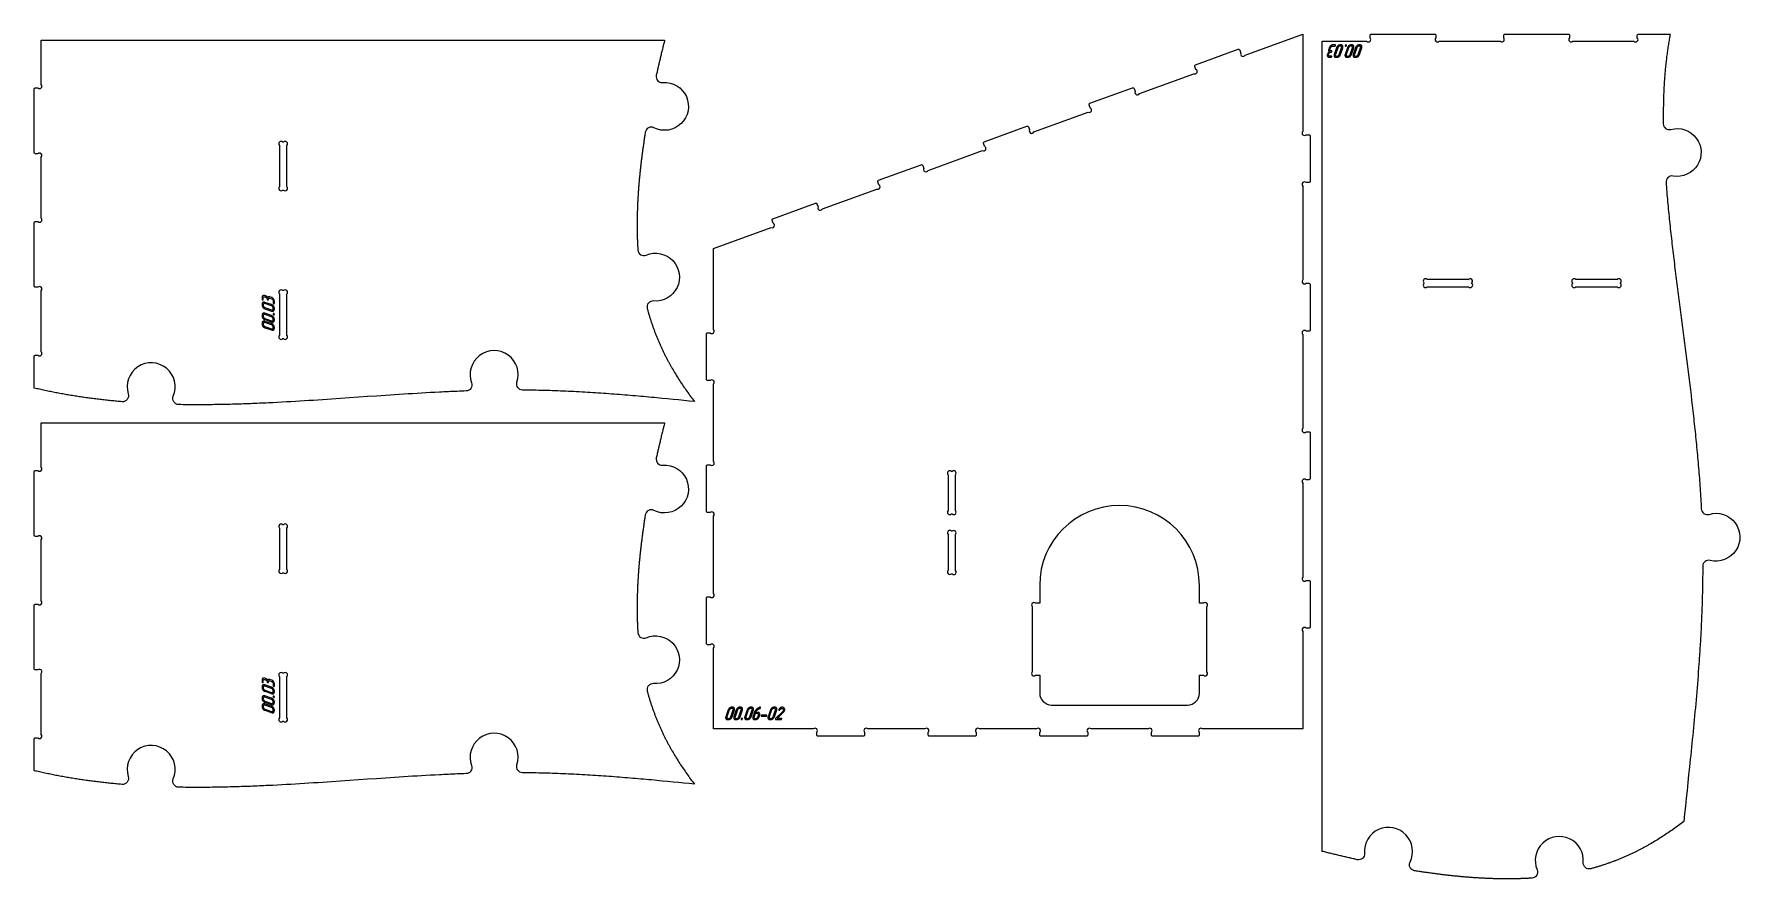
# Model space of a CAD drawing. Header units: millimetres. Extents: x 14 to 1440, y -716 to -10.
import ezdxf

# ---------------------------------------------------------------- set-up
doc = ezdxf.new("R2010")
doc.units = ezdxf.units.MM
doc.layers.add('Cut', color=7, linetype='Continuous', lineweight=0)
doc.layers.add('Mark', color=7, linetype='Continuous', lineweight=0)

msp = doc.modelspace()

# ---------------------------------------------------------------- linework, layer by layer
at = {"layer": 'Cut'}
for points in [[(582.118988, -591.112911), (582.118988, -523.528546, 1), (579.290561, -520.700119), (577.118998, -520.700119, -0.4142135675), (576.119, -519.700121), (576.119, -481.700197, -0.4142135624), (577.118998, -480.700199), (579.290561, -480.700199, 1), (582.118988, -477.871772), (582.118988, -413.115834, 1), (579.290561, -410.287407), (577.118998, -410.287407, -0.4142135675), (576.119, -409.287409), (576.119, -371.287485, -0.4142135624), (577.118998, -370.287487), (579.290561, -370.287487, 1), (582.118988, -367.45906), (582.118988, -302.703121, 1), (579.290561, -299.874694), (577.118998, -299.874694, -0.4142135675), (576.119, -298.874696), (576.119, -260.874772, -0.4142135624), (577.118998, -259.874774), (579.290561, -259.874774, 1), (582.118988, -257.046347), (582.118988, -189.461982), (630.221281, -171.954179, 1.0000001533), (631.911753, -168.328948), (630.998025, -165.818501, -0.4142136748), (631.595697, -164.536791), (667.303946, -151.540051, -0.4142135624), (668.585655, -152.137723), (669.499383, -154.64817, 1.0000000019), (673.124614, -156.338643), (718.569055, -139.798219, 1.0000001533), (720.259527, -136.172988), (719.345799, -133.662541, -0.4142132045), (719.94347, -132.380831), (755.65172, -119.384091, -0.4142135624), (756.933429, -119.981763), (757.847157, -122.49221, 1.0000000019), (761.472388, -124.182683), (806.916829, -107.642259, 0.9999999824), (808.607302, -104.017028), (807.693574, -101.506581, -0.4142136493), (808.291245, -100.224871), (843.999494, -87.228131, -0.4142134959), (845.281203, -87.825803), (846.194931, -90.33625, 1.0000000019), (849.820162, -92.026723), (895.264603, -75.486299, 0.9999999824), (896.955076, -71.861068), (896.041348, -69.350621, -0.4142132045), (896.639018, -68.068911), (932.347268, -55.072171, -0.4142135624), (933.628978, -55.669843), (934.542706, -58.18029, 1.0000000083), (938.167937, -59.870763), (983.612377, -43.330339, 0.9999999761), (985.30285, -39.705108), (984.389122, -37.194661, -0.4142136493), (984.986794, -35.912951), (1020.695042, -22.916211, -0.4142135624), (1021.976752, -23.513883), (1022.89048, -26.02433, 1.0000000083), (1026.515711, -27.714803), (1074.618003, -10.207), (1074.618003, -91.559819, 1), (1077.44643, -94.388246), (1079.817993, -94.388246, -0.4142135624), (1080.817991, -95.388244), (1080.817991, -133.388168, -0.4142135624), (1079.817993, -134.388166), (1077.44643, -134.388166, 1), (1074.618003, -137.216593), (1074.618003, -215.740986, 1), (1077.44643, -218.569413), (1079.817993, -218.569413, -0.4142135624), (1080.817991, -219.569411), (1080.817991, -257.569335, -0.4142135624), (1079.817993, -258.569333), (1077.44643, -258.569333, 1), (1074.618003, -261.39776), (1074.618003, -339.922152, 1), (1077.44643, -342.750579), (1079.817993, -342.750579, -0.4142135624), (1080.817991, -343.750577), (1080.817991, -381.750501, -0.4142135624), (1079.817993, -382.750499), (1077.44643, -382.750499, 1), (1074.618003, -385.578926), (1074.618003, -464.103318, 1), (1077.44643, -466.931745), (1079.817993, -466.931745, -0.4142135624), (1080.817991, -467.931743), (1080.817991, -505.931667, -0.4142135624), (1079.817993, -506.931665), (1077.44643, -506.931665, 1), (1074.618003, -509.760092), (1074.618003, -591.112911), (990.946603, -591.112911, 1), (988.118176, -593.941338), (988.118176, -596.112901, -0.4142135624), (987.118178, -597.112899), (949.118254, -597.112899, -0.4142135624), (948.118256, -596.112901), (948.118256, -593.941338, 1), (945.289829, -591.112911), (897.680123, -591.112911, 1), (894.851696, -593.941338), (894.851696, -596.112901, -0.4142135624), (893.851698, -597.112899), (855.851774, -597.112899, -0.4142135624), (854.851776, -596.112901), (854.851776, -593.941338, 1), (852.023349, -591.112911), (804.413643, -591.112911, 1), (801.585216, -593.941338), (801.585216, -596.112901, -0.4142135624), (800.585218, -597.112899), (762.585294, -597.112899, -0.4142135624), (761.585296, -596.112901), (761.585296, -593.941338, 1), (758.756869, -591.112911), (711.147163, -591.112911, 1), (708.318736, -593.941338), (708.318736, -596.112901, -0.4142135624), (707.318738, -597.112899), (669.318814, -597.112899, -0.4142135624), (668.318816, -596.112901), (668.318816, -593.941338, 1), (665.490389, -591.112911)], [(1393.054429, -668.61327), (1391.989215, -669.417096), (1390.921543, -670.216032), (1389.851303, -671.010023), (1388.778386, -671.799019), (1387.702681, -672.582966), (1386.62408, -673.361813), (1385.542472, -674.135506), (1384.457748, -674.903994), (1383.369799, -675.667224), (1382.278514, -676.425143), (1381.183785, -677.1777), (1380.085502, -677.924842), (1378.983555, -678.666517), (1377.877834, -679.402672), (1376.768231, -680.133254), (1375.654634, -680.858213), (1374.536936, -681.577494), (1373.415025, -682.291046), (1372.288794, -682.998817), (1371.158131, -683.700754), (1370.022927, -684.396804), (1368.883074, -685.086916), (1367.738461, -685.771036), (1366.588978, -686.449114), (1365.434516, -687.121095), (1364.855384, -687.454783), (1364.274966, -687.786928), (1363.693249, -688.117523), (1363.110218, -688.446561), (1362.525861, -688.774036), (1361.940162, -689.099941), (1361.35311, -689.424269), (1360.764689, -689.747015), (1360.174887, -690.068171), (1359.583689, -690.387732), (1358.991082, -690.70569), (1358.397053, -691.022039), (1357.801586, -691.336772), (1357.20467, -691.649883), (1356.60629, -691.961366), (1356.006432, -692.271213), (1355.405083, -692.579418), (1354.802228, -692.885975), (1354.197855, -693.190878), (1353.59195, -693.494118), (1352.984499, -693.795691), (1352.375488, -694.09559), (1351.764903, -694.393807), (1351.152731, -694.690336), (1350.538958, -694.985172), (1349.923571, -695.278307), (1349.306555, -695.569734), (1348.687897, -695.859448), (1348.067584, -696.147442), (1347.445601, -696.433708), (1346.821935, -696.718241), (1346.196573, -697.001035), (1345.569499, -697.282081), (1344.940702, -697.561375), (1344.310167, -697.838909), (1343.67788, -698.114677), (1343.043828, -698.388672), (1342.407997, -698.660888), (1341.770373, -698.931318), (1341.130943, -699.199955), (1340.489693, -699.466794), (1339.846609, -699.731828), (1339.201678, -699.995049), (1338.554885, -700.256452), (1337.906218, -700.51603), (1337.255662, -700.773776), (1336.603204, -701.029684), (1335.948829, -701.283747), (1335.292526, -701.53596), (1334.634278, -701.786314), (1333.974074, -702.034804), (1333.311899, -702.281423), (1332.64774, -702.526164), (1331.981582, -702.769022), (1331.313412, -703.009989), (1330.643217, -703.249059), (1329.970983, -703.486225), (1329.296696, -703.721481), (1328.620342, -703.954821), (1327.941908, -704.186237), (1327.261379, -704.415723), (1326.578743, -704.643273), (1325.893986, -704.868881), (1325.207093, -705.092538), (1324.518052, -705.31424), (1323.826848, -705.533979), (1323.133467, -705.751749), (1322.437897, -705.967543), (1321.740124, -706.181356), (1321.040132, -706.393179), (1320.33791, -706.603007), (1319.633443, -706.810834), (1318.926718, -707.016652), (1318.217721, -707.220455), (1317.506437, -707.422237), (1316.792855, -707.62199), (1316.076959, -707.819709), (1315.358736, -708.015387, -0.5200479909), (1309.07008, -702.773559, 1.2759658594), (1270.522224, -708.92124, -0.5164059997), (1266.233336, -715.85582), (1265.586586, -715.896261), (1264.938151, -715.935407), (1264.288026, -715.973255), (1263.636205, -716.009802), (1262.982684, -716.045046), (1262.327456, -716.078984), (1261.670518, -716.111613), (1261.011862, -716.142932), (1260.351485, -716.172938), (1259.689381, -716.201628), (1259.025545, -716.228999), (1258.35997, -716.25505), (1257.692654, -716.279777), (1257.023589, -716.303178), (1256.35277, -716.325251), (1255.680193, -716.345994), (1255.005853, -716.365402), (1254.329743, -716.383475), (1253.651858, -716.40021), (1252.972195, -716.415603), (1252.290746, -716.429653), (1251.607507, -716.442357), (1250.922473, -716.453713), (1250.235638, -716.463718), (1249.546997, -716.472369), (1248.856546, -716.479664), (1248.164277, -716.485601), (1247.470187, -716.490177), (1246.774271, -716.493389), (1246.076522, -716.495235), (1245.376936, -716.495713), (1244.675507, -716.49482), (1243.97223, -716.492553), (1243.2671, -716.48891), (1242.560111, -716.483888), (1241.851259, -716.477485), (1241.140538, -716.469699), (1240.427943, -716.460527), (1239.713468, -716.449966), (1238.997108, -716.438013), (1238.278859, -716.424668), (1237.558715, -716.409926), (1236.836669, -716.393785), (1236.112719, -716.376243), (1235.386857, -716.357297), (1234.659079, -716.336946), (1233.92938, -716.315185), (1233.197754, -716.292013), (1232.464195, -716.267428), (1231.7287, -716.241426), (1230.991262, -716.214006), (1230.251877, -716.185164), (1229.510538, -716.154899), (1228.767241, -716.123207), (1228.021981, -716.090086), (1227.274752, -716.055534), (1226.525549, -716.019548), (1225.774366, -715.982126), (1225.021199, -715.943265), (1224.266043, -715.902963), (1223.508891, -715.861217), (1222.749739, -715.818024), (1221.988581, -715.773383), (1221.225413, -715.72729), (1220.460228, -715.679743), (1219.693023, -715.63074), (1218.92379, -715.580278), (1218.152526, -715.528355), (1217.379225, -715.474967), (1216.603881, -715.420113), (1215.82649, -715.36379), (1215.047046, -715.305996), (1214.265544, -715.246727), (1213.481979, -715.185982), (1212.696345, -715.123758), (1211.908637, -715.060053), (1211.11885, -714.994863), (1210.326979, -714.928187), (1209.533018, -714.860022), (1208.736962, -714.790365), (1207.938806, -714.719215), (1207.138545, -714.646567), (1206.336173, -714.572421), (1205.531686, -714.496772), (1204.725077, -714.41962), (1203.916341, -714.340961), (1203.105474, -714.260793), (1202.292471, -714.179113), (1201.477325, -714.09592), (1200.660031, -714.011209), (1199.840585, -713.924979), (1199.018981, -713.837228), (1198.195214, -713.747952), (1197.369278, -713.65715), (1196.541169, -713.564818), (1195.710881, -713.470954), (1194.878408, -713.375557), (1194.043746, -713.278622), (1193.20689, -713.180148), (1192.367833, -713.080133), (1191.526572, -712.978573), (1190.683099, -712.875466), (1189.837411, -712.77081), (1188.989503, -712.664603), (1188.139367, -712.55684), (1187.287001, -712.447521), (1186.432398, -712.336643), (1185.575552, -712.224203), (1184.71646, -712.110198), (1183.855115, -711.994627), (1182.991512, -711.877486), (1182.125646, -711.758773), (1181.257512, -711.638485), (1180.387104, -711.516621), (1179.514418, -711.393177), (1178.639448, -711.268151), (1177.762188, -711.141541), (1176.882634, -711.013344), (1176.00078, -710.883557), (1175.116621, -710.752179), (1174.230152, -710.619205), (1173.341367, -710.484635), (1172.450261, -710.348465), (1171.556829, -710.210694), (1170.661066, -710.071317), (1169.762967, -709.930334), (1168.862525, -709.787741), (1167.959737, -709.643535, -0.5055615811), (1164.272811, -702.484177, 1.3143864148), (1126.231107, -695.144842, -0.504451021), (1120.16271, -700.422656), (1119.277295, -700.225558), (1118.389939, -700.027168), (1117.500639, -699.827485), (1116.609391, -699.626508), (1115.716191, -699.424235), (1114.821037, -699.220663), (1113.923925, -699.015793), (1113.024852, -698.809621), (1112.123814, -698.602147), (1111.220809, -698.393368), (1110.315832, -698.183284), (1109.40888, -697.971892), (1108.49995, -697.759192), (1107.589039, -697.54518), (1106.676143, -697.329857), (1105.76126, -697.11322), (1104.844384, -696.895267), (1103.925514, -696.675997), (1103.004646, -696.455408), (1102.081776, -696.2335), (1101.156902, -696.010269), (1100.230019, -695.785715), (1099.301124, -695.559836), (1098.370215, -695.33263), (1097.437288, -695.104096), (1096.502338, -694.874232), (1095.565364, -694.643037), (1094.626361, -694.410509), (1093.685327, -694.176646), (1092.742258, -693.941446), (1091.79715, -693.704909), (1090.85, -693.467032), (1090.85, -16.206988), (1128.021493, -16.206988, 1), (1130.84992, -13.378561), (1130.84992, -11.206998, -0.4142135624), (1131.849918, -10.207), (1184.849812, -10.207, -0.4142135624), (1185.84981, -11.206998), (1185.84981, -13.378561, 1), (1188.678237, -16.206988), (1239.731152, -16.206988, 1), (1242.559579, -13.378561), (1242.559579, -11.206998, -0.4142135624), (1243.559577, -10.207), (1296.559471, -10.207, -0.4142135624), (1297.559469, -11.206998), (1297.559469, -13.378561, 1), (1300.387896, -16.206988), (1351.440811, -16.206988, 1), (1354.269238, -13.378561), (1354.269238, -11.206998, -0.4142135624), (1355.269236, -10.207), (1381.769183, -10.207), (1381.561379, -11.279671), (1381.357749, -12.355772), (1381.158271, -13.435289), (1380.962923, -14.518206), (1380.771682, -15.604508), (1380.584527, -16.694179), (1380.401436, -17.787206), (1380.222385, -18.883572), (1380.047354, -19.983262), (1379.876321, -21.086261), (1379.709262, -22.192555), (1379.546157, -23.302127), (1379.386982, -24.414963), (1379.231717, -25.531047), (1379.080338, -26.650364), (1378.932824, -27.7729), (1378.789152, -28.898638), (1378.649302, -30.027564), (1378.513249, -31.159663), (1378.380974, -32.294919), (1378.252452, -33.433317), (1378.127663, -34.574842), (1378.006584, -35.719479), (1377.889193, -36.867212), (1377.775468, -38.018027), (1377.665387, -39.171908), (1377.558928, -40.32884), (1377.456068, -41.488808), (1377.356787, -42.651797), (1377.261061, -43.817791), (1377.168868, -44.986776), (1377.080187, -46.158736), (1376.994996, -47.333656), (1376.913271, -48.51152), (1376.834992, -49.692315), (1376.760136, -50.876023), (1376.688681, -52.062631), (1376.620605, -53.252123), (1376.555886, -54.444484), (1376.494502, -55.639699), (1376.43643, -56.837752), (1376.381649, -58.038629), (1376.330137, -59.242313), (1376.281871, -60.448791), (1376.23683, -61.658047), (1376.194991, -62.870065), (1376.156332, -64.084831), (1376.120831, -65.302329), (1376.088467, -66.522544), (1376.059216, -67.745461), (1376.033058, -68.971064), (1376.009969, -70.19934), (1375.989928, -71.430271), (1375.972912, -72.663844), (1375.958901, -73.900043), (1375.94787, -75.138853), (1375.9398, -76.380258), (1375.934666, -77.624244), (1375.932448, -78.870795), (1375.933123, -80.119896), (1375.93667, -81.371532), (1375.943065, -82.625688), (1375.952287, -83.882348), (1375.964314, -85.141498, 0.4917796925), (1382.288284, -89.909689, -1.2503515245), (1384.100699, -128.889479, 0.4898942849), (1378.244059, -134.193619), (1378.398868, -136.195238), (1378.557933, -138.201027), (1378.721179, -140.210935), (1378.888535, -142.224911), (1379.059928, -144.242907), (1379.235284, -146.264872), (1379.41453, -148.290756), (1379.597595, -150.320509), (1379.784404, -152.35408), (1379.974884, -154.391419), (1380.168964, -156.432477), (1380.36657, -158.477203), (1380.567629, -160.525547), (1380.772068, -162.577459), (1380.979814, -164.632888), (1381.190795, -166.691786), (1381.404937, -168.754101), (1381.622168, -170.819783), (1381.842414, -172.888783), (1382.065604, -174.96105), (1382.291663, -177.036533), (1382.520518, -179.115184), (1382.752098, -181.196952), (1382.986329, -183.281786), (1383.223139, -185.369637), (1383.462453, -187.460454), (1383.7042, -189.554187), (1383.948306, -191.650787), (1384.194699, -193.750202), (1384.443305, -195.852384), (1384.694052, -197.957281), (1384.946867, -200.064844), (1385.201677, -202.175022), (1385.458409, -204.287766), (1385.71699, -206.403025), (1385.977347, -208.520749), (1386.239407, -210.640888), (1386.503098, -212.763392), (1386.768346, -214.888211), (1387.035078, -217.015294), (1387.303222, -219.144592), (1387.572705, -221.276055), (1387.843454, -223.409631), (1388.115395, -225.545272), (1388.388457, -227.682926), (1388.662565, -229.822545), (1388.937648, -231.964077), (1389.213632, -234.107473), (1389.768011, -238.399654), (1390.325121, -242.698689), (1390.884377, -247.004176), (1391.445197, -251.315713), (1392.006997, -255.6329), (1392.569193, -259.955336), (1393.131204, -264.28262), (1393.692444, -268.614351), (1394.252331, -272.950127), (1394.810282, -277.289548), (1395.365713, -281.632213), (1395.918042, -285.977721), (1396.466684, -290.32567), (1397.011056, -294.67566), (1397.550576, -299.027289), (1398.08466, -303.380157), (1398.612724, -307.733863), (1399.134186, -312.088006), (1399.648462, -316.442183), (1399.902722, -318.61916), (1400.154968, -320.795996), (1400.405125, -322.97264), (1400.653122, -325.149042), (1400.898884, -327.325152), (1401.14234, -329.500921), (1401.383416, -331.676297), (1401.622039, -333.851231), (1401.858136, -336.025672), (1402.091635, -338.199571), (1402.322463, -340.372878), (1402.550546, -342.545541), (1402.775812, -344.717512), (1402.998188, -346.88874), (1403.217601, -349.059174), (1403.433978, -351.228766), (1403.647246, -353.397464), (1403.857332, -355.565218), (1404.064163, -357.731979), (1404.267667, -359.897696), (1404.46777, -362.062319), (1404.6644, -364.225798), (1404.857483, -366.388083), (1405.046948, -368.549124), (1405.23272, -370.70887), (1405.414726, -372.867271), (1405.592895, -375.024278), (1405.767153, -377.179841), (1405.937427, -379.333908), (1406.103645, -381.48643), (1406.265733, -383.637357), (1406.423618, -385.786639), (1406.577228, -387.934225), (1406.726489, -390.080066), (1406.871329, -392.224111), (1407.011675, -394.36631), (1407.147454, -396.506614), (1407.278592, -398.644971), (1407.405018, -400.781332), (1407.526658, -402.915647), (1407.643439, -405.047865), (1407.755288, -407.177936, 0.4871756764), (1414.196975, -411.707084, -1.3135480345), (1415.139819, -450.252577, 0.4874174628), (1408.927266, -455.095161), (1408.922897, -456.828284), (1408.915456, -458.559953), (1408.904973, -460.290178), (1408.891475, -462.018969), (1408.874991, -463.746336), (1408.855549, -465.472289), (1408.833177, -467.196839), (1408.807903, -468.919997), (1408.779757, -470.641771), (1408.748765, -472.362173), (1408.714957, -474.081213), (1408.67836, -475.798901), (1408.639003, -477.515247), (1408.596914, -479.230262), (1408.552121, -480.943956), (1408.504653, -482.656338), (1408.454538, -484.36742), (1408.401803, -486.077212), (1408.346479, -487.785723), (1408.288592, -489.492964), (1408.228171, -491.198946), (1408.165244, -492.903678), (1408.099839, -494.607171), (1408.031985, -496.309436), (1407.96171, -498.010481), (1407.889043, -499.710318), (1407.81401, -501.408957), (1407.736642, -503.106408), (1407.656965, -504.802682), (1407.575009, -506.497788), (1407.490802, -508.191737), (1407.404371, -509.884539), (1407.315745, -511.576204), (1407.224953, -513.266743), (1407.132022, -514.956166), (1407.036981, -516.644484), (1406.939858, -518.331705), (1406.840681, -520.017841), (1406.739479, -521.702902), (1406.63628, -523.386898), (1406.531113, -525.06984), (1406.424004, -526.751737), (1406.314983, -528.4326), (1406.204079, -530.11244), (1406.091318, -531.791265), (1405.97673, -533.469088), (1405.860343, -535.145917), (1405.742184, -536.821764), (1405.500668, -540.170549), (1405.252406, -543.515527), (1404.997626, -546.856778), (1404.736553, -550.194385), (1404.469414, -553.52843), (1404.196434, -556.858995), (1403.91784, -560.186162), (1403.633858, -563.510013), (1403.344713, -566.83063), (1403.050633, -570.148095), (1402.751842, -573.46249), (1402.448568, -576.773897), (1402.141036, -580.082398), (1401.829472, -583.388076), (1401.514103, -586.691011), (1401.195155, -589.991287), (1400.872853, -593.288986), (1400.547424, -596.584188), (1400.219094, -599.876977), (1399.888088, -603.167434), (1399.554634, -606.455642), (1399.218957, -609.741682), (1398.881284, -613.025637), (1398.541839, -616.307588), (1398.200851, -619.587618), (1397.858544, -622.865808), (1397.170879, -629.416998), (1396.480653, -635.961815), (1395.789676, -642.500915), (1395.099756, -649.034954), (1394.412703, -655.564589), (1393.730324, -662.090475)], [(20.207001, -15.207), (541.24456, -15.207), (541.005823, -16.157583), (540.768435, -17.106108), (540.532394, -18.05258), (540.2977, -18.997003), (540.064349, -19.939379), (539.832342, -20.879712), (539.601676, -21.818005), (539.372349, -22.754262), (539.14436, -23.688486), (538.917707, -24.620681), (538.692389, -25.55085), (538.468404, -26.478996), (538.245751, -27.405122), (538.024427, -28.329233), (537.804431, -29.251331), (537.585762, -30.17142), (537.368417, -31.089504), (537.152396, -32.005585), (536.937697, -32.919667), (536.724317, -33.831754), (536.512256, -34.741848), (536.301512, -35.649954), (536.092083, -36.556074), (535.883968, -37.460213), (535.677164, -38.362373), (535.471671, -39.262557), (535.267487, -40.16077), (535.064609, -41.057015), (534.863037, -41.951294), (534.662769, -42.843612), (534.463803, -43.733971), (534.266137, -44.622376, 0.5048026768), (539.550192, -50.689757, -1.3160739242), (532.249584, -88.52916, 0.5059038846), (525.084777, -92.212559), (524.94007, -93.117603), (524.796982, -94.020289), (524.655512, -94.920623), (524.515655, -95.818609), (524.377411, -96.714253), (524.240776, -97.60756), (524.105748, -98.498536), (523.972324, -99.387185), (523.840502, -100.273513), (523.71028, -101.157526), (523.581654, -102.039228), (523.454622, -102.918625), (523.329182, -103.795722), (523.205331, -104.670525), (523.083066, -105.543038), (522.962386, -106.413268), (522.843288, -107.281219), (522.725768, -108.146896), (522.609825, -109.010305), (522.495456, -109.871452), (522.382658, -110.730341), (522.27143, -111.586977), (522.161767, -112.441367), (522.053669, -113.293515), (521.947132, -114.143427), (521.842154, -114.991108), (521.738732, -115.836562), (521.636864, -116.679797), (521.536547, -117.520816), (521.437779, -118.359625), (521.340557, -119.19623), (521.244879, -120.030635), (521.150741, -120.862846), (521.058143, -121.692869), (520.96708, -122.520708), (520.877551, -123.346369), (520.789554, -124.169857), (520.703084, -124.991177), (520.618141, -125.810335), (520.534721, -126.627336), (520.452822, -127.442185), (520.372441, -128.254888), (520.293576, -129.065449), (520.216225, -129.873875), (520.140384, -130.68017), (520.066052, -131.48434), (519.993225, -132.28639), (519.921901, -133.086325), (519.852079, -133.884151), (519.783754, -134.679872), (519.716925, -135.473495), (519.651589, -136.265024), (519.587744, -137.054465), (519.525387, -137.841823), (519.464515, -138.627103), (519.405127, -139.410311), (519.347219, -140.191452), (519.290788, -140.970531), (519.235834, -141.747553), (519.182352, -142.522524), (519.13034, -143.295449), (519.079796, -144.066334), (519.030718, -144.835183), (518.983102, -145.602002), (518.936947, -146.366796), (518.892249, -147.12957), (518.849007, -147.890331), (518.807217, -148.649082), (518.766878, -149.40583), (518.727986, -150.16058), (518.690539, -150.913336), (518.654534, -151.664105), (518.61997, -152.412891), (518.586843, -153.1597), (518.555151, -153.904537), (518.524892, -154.647407), (518.496063, -155.388317), (518.46866, -156.12727), (518.442683, -156.864272), (518.418128, -157.599329), (518.394993, -158.332445), (518.373276, -159.063627), (518.352973, -159.792879), (518.334082, -160.520207), (518.316601, -161.245616), (518.300527, -161.969111), (518.285858, -162.690698), (518.272591, -163.410381), (518.260723, -164.128167), (518.250253, -164.84406), (518.241177, -165.558066), (518.233493, -166.27019), (518.227199, -166.980437), (518.222291, -167.688812), (518.218768, -168.395322), (518.216627, -169.099971), (518.215865, -169.802764), (518.216481, -170.503707), (518.21847, -171.202805), (518.221831, -171.900063), (518.226562, -172.595487), (518.232659, -173.289081), (518.24012, -173.980852), (518.248943, -174.670805), (518.259126, -175.358944), (518.270665, -176.045275), (518.283558, -176.729803), (518.297802, -177.412535), (518.313396, -178.093474), (518.330336, -178.772626), (518.34862, -179.449997), (518.368246, -180.125591), (518.38921, -180.799415), (518.411511, -181.471473), (518.435146, -182.141771), (518.460112, -182.810313), (518.486407, -183.477106), (518.514028, -184.142154), (518.542974, -184.805464), (518.57324, -185.467039), (518.604825, -186.126885), (518.637726, -186.785009), (518.671941, -187.441414), (518.707467, -188.096107), (518.744301, -188.749092), (518.782442, -189.400375), (518.821886, -190.049961), (518.862632, -190.697855, 0.5167343478), (525.803526, -194.98223, -1.2778361254), (531.917489, -233.325, 0.5203467049), (526.667785, -239.6106), (526.863389, -240.329983), (527.061039, -241.047032), (527.260729, -241.76176), (527.462453, -242.474182), (527.666204, -243.18431), (527.871975, -243.892159), (528.07976, -244.597743), (528.289553, -245.301075), (528.501346, -246.002169), (528.715133, -246.701039), (528.930908, -247.397698), (529.148664, -248.092161), (529.368395, -248.78444), (529.590093, -249.47455), (529.813753, -250.162505), (530.039367, -250.848318), (530.26693, -251.532003), (530.496434, -252.213573), (530.727873, -252.893043), (530.961241, -253.570426), (531.19653, -254.245736), (531.433735, -254.918987), (531.672849, -255.590192), (531.913865, -256.259366), (532.156776, -256.926521), (532.401577, -257.591672), (532.64826, -258.254832), (532.896819, -258.916016), (533.147248, -259.575236), (533.399539, -260.232508), (533.653686, -260.887843), (533.909683, -261.541257), (534.167523, -262.192762), (534.4272, -262.842373), (534.688706, -263.490104), (534.952036, -264.135968), (535.217183, -264.779978), (535.48414, -265.422149), (535.752901, -266.062495), (536.023459, -266.701028), (536.295807, -267.337764), (536.569939, -267.972715), (536.845849, -268.605895), (537.12353, -269.237319), (537.402974, -269.866999), (537.684177, -270.49495), (537.96713, -271.121185), (538.251829, -271.745719), (538.538265, -272.368564), (538.826432, -272.989734), (539.116325, -273.609244), (539.407935, -274.227107), (539.701258, -274.843337), (539.996285, -275.457948), (540.293011, -276.070952), (540.59143, -276.682365), (540.891533, -277.292199), (541.193316, -277.900469), (541.49677, -278.507189), (541.801891, -279.112371), (542.10867, -279.71603), (542.417103, -280.318179), (542.727181, -280.918833), (543.038898, -281.518005), (543.352249, -282.115709), (543.667226, -282.711958), (543.983823, -283.306766), (544.302032, -283.900147), (544.621849, -284.492115), (544.943265, -285.082683), (545.266275, -285.671866), (545.590872, -286.259677), (545.917049, -286.846129), (546.2448, -287.431237), (546.574119, -288.015014), (546.904998, -288.597474), (547.23743, -289.17863), (547.571411, -289.758497), (548.243988, -290.914418), (548.922676, -292.065345), (549.607423, -293.211388), (550.298176, -294.352659), (550.994882, -295.489266), (551.697489, -296.621319), (552.405945, -297.748929), (553.120197, -298.872205), (553.840192, -299.991258), (554.565877, -301.106197), (555.297201, -302.217133), (556.034111, -303.324175), (556.776554, -304.427433), (557.524477, -305.527017), (558.277828, -306.623038), (559.036555, -307.715605), (559.800605, -308.804828), (560.569925, -309.890817), (561.344463, -310.973682), (562.124166, -312.053533), (562.908982, -313.130481), (563.698858, -314.204634), (564.493742, -315.276103), (565.293581, -316.344998), (566.098323, -317.411429), (561.629336, -316.95288), (557.161282, -316.498809), (552.69395, -316.049797), (548.227127, -315.606427), (543.760604, -315.169281), (539.294169, -314.738942), (534.82761, -314.315992), (532.594219, -314.10747), (530.360717, -313.901013), (528.127079, -313.696695), (525.893277, -313.494587), (523.659287, -313.294764), (521.425081, -313.097298), (519.190632, -312.902261), (516.955915, -312.709726), (514.720903, -312.519766), (512.48557, -312.332454), (510.249889, -312.147863), (508.013834, -311.966065), (505.777378, -311.787134), (503.540496, -311.611141), (501.30316, -311.43816), (499.065344, -311.268264), (496.827021, -311.101526), (494.588167, -310.938017), (492.348753, -310.777811), (490.108754, -310.620981), (487.868143, -310.4676), (485.626893, -310.31774), (483.384979, -310.171474), (481.142374, -310.028875), (478.899052, -309.890015), (476.654985, -309.754968), (474.410149, -309.623806), (472.164515, -309.496603), (469.918059, -309.37343), (467.670753, -309.25436), (465.422571, -309.139467), (463.173487, -309.028823), (460.923474, -308.922502), (458.672505, -308.820575), (456.420556, -308.723115), (454.167598, -308.630196), (451.913606, -308.54189), (449.658553, -308.458269), (447.402413, -308.379408), (445.145159, -308.305378), (442.886766, -308.236252), (440.627206, -308.172103), (438.366453, -308.113004), (436.104481, -308.059027), (433.841263, -308.010246), (431.576773, -307.966734), (429.310985, -307.928562), (427.043872, -307.895804), (424.775408, -307.868532), (422.505566, -307.84682, -0.5092072326), (417.803362, -301.26717, 1.4100348463), (379.869857, -301.857823, -0.5102089812), (375.358891, -308.581285), (373.4976, -308.650127), (371.635604, -308.721508), (369.772914, -308.795375), (367.909542, -308.871674), (366.045497, -308.950354), (364.18079, -309.03136), (362.315433, -309.114641), (360.449435, -309.200143), (358.582808, -309.287813), (356.715562, -309.377598), (354.847707, -309.469445), (352.979255, -309.563302), (349.240601, -309.756833), (345.499685, -309.957766), (341.756593, -310.165678), (338.011409, -310.380146), (334.26422, -310.600747), (330.515111, -310.827056), (326.764167, -311.058651), (323.011474, -311.295108), (319.257118, -311.536003), (315.501183, -311.780914), (311.743756, -312.029417), (307.984921, -312.281088), (304.224764, -312.535504), (300.463371, -312.792242), (292.937219, -313.310989), (285.407146, -313.833941), (277.873838, -314.357711), (270.337977, -314.878911), (262.800249, -315.394156), (259.030897, -315.648485), (255.261335, -315.900056), (251.491648, -316.148444), (247.721921, -316.393225), (243.95224, -316.633977), (240.182689, -316.870275), (236.413356, -317.101698), (232.644325, -317.32782), (228.875681, -317.548219), (225.107511, -317.762471), (221.339899, -317.970153), (217.572931, -318.170842), (213.806692, -318.364113), (211.923873, -318.457836), (210.041268, -318.549545), (208.158889, -318.639188), (206.276745, -318.726712), (204.394848, -318.812065), (202.513208, -318.895192), (200.631836, -318.976042), (198.750742, -319.054562), (196.869938, -319.130698), (194.989433, -319.204397), (193.109239, -319.275607), (191.229367, -319.344275), (189.349826, -319.410348), (187.470628, -319.473772), (185.591783, -319.534496), (183.713302, -319.592465), (181.835196, -319.647628), (179.957475, -319.69993), (178.08015, -319.74932), (176.203233, -319.795744), (174.326732, -319.83915), (172.450659, -319.879484), (170.575026, -319.916693), (168.699842, -319.950725), (166.825117, -319.981527), (164.950864, -320.009045), (163.077092, -320.033227), (161.203813, -320.054021), (159.331036, -320.071372), (157.458773, -320.085228), (155.587034, -320.095536), (153.715831, -320.102243), (151.845172, -320.105297), (149.97507, -320.104643), (148.105535, -320.100231), (146.236578, -320.092005), (144.368209, -320.079915), (142.500439, -320.063905), (140.633279, -320.043925), (138.766739, -320.01992), (136.900831, -319.991838), (135.035564, -319.959626, -0.5323990325), (130.531025, -312.992646, 1.4359972806), (92.874389, -311.097, -0.5334882068), (87.676052, -317.574963), (86.514726, -317.474194), (85.353769, -317.371217), (84.193185, -317.26602), (83.032975, -317.15859), (81.873143, -317.048914), (80.713691, -316.936977), (79.554621, -316.822768), (78.395937, -316.706273), (77.237641, -316.587478), (76.079736, -316.46637), (74.922224, -316.342937), (73.765108, -316.217164), (72.608391, -316.08904), (71.452075, -315.95855), (70.296164, -315.825681), (69.140659, -315.690421), (67.985563, -315.552755), (66.83088, -315.412671), (65.676611, -315.270156), (64.52276, -315.125196), (63.369329, -314.977778), (62.216321, -314.827889), (61.063738, -314.675516), (59.911583, -314.520645), (58.759858, -314.363263), (57.608568, -314.203357), (56.457713, -314.040915), (55.307297, -313.875922), (54.157322, -313.708365), (53.007792, -313.538231), (51.858708, -313.365508), (50.710073, -313.190181), (49.561891, -313.012238), (48.414163, -312.831665), (47.266893, -312.648449), (46.120083, -312.462578), (44.973736, -312.274037), (43.827854, -312.082813), (42.68244, -311.888894), (41.537497, -311.692266), (40.393027, -311.492916), (39.249033, -311.290831), (38.105518, -311.085997), (36.962484, -310.878401), (35.819935, -310.668031), (34.677872, -310.454872), (33.536299, -310.238912), (32.395217, -310.020137), (31.254631, -309.798535), (30.114542, -309.574092), (28.974952, -309.346794), (27.835866, -309.116629), (26.697285, -308.883583), (25.559212, -308.647644), (24.42165, -308.408798), (23.284601, -308.167031), (22.148068, -307.922331), (21.012054, -307.674684), (19.876562, -307.424077), (18.741593, -307.170497), (17.607151, -306.913931), (16.473239, -306.654366), (15.339858, -306.391787), (14.207013, -306.126183), (14.207013, -279.626235, -0.4142133477), (15.207011, -278.626238), (17.378574, -278.626238, 1), (20.207001, -275.797811), (20.207001, -224.744896, 1), (17.378574, -221.916469), (15.207011, -221.916469, -0.4142135675), (14.207013, -220.916471), (14.207013, -167.916576, -0.4142133886), (15.207011, -166.916579), (17.378574, -166.916579, 1), (20.207001, -164.088152), (20.207001, -113.035237, 1), (17.378574, -110.20681), (15.207011, -110.20681, -0.4142135624), (14.207013, -109.206812), (14.207013, -56.206917, -0.4142133477), (15.207011, -55.20692), (17.378574, -55.20692, 1), (20.207001, -52.378493)], [(219.306602, -137.817852, 1), (222.135029, -140.646279), (222.678163, -140.646279, 1), (225.50659, -137.817852), (225.50659, -103.274786, 1), (222.678163, -100.446359), (222.135029, -100.446359, 1), (219.306602, -103.274786)], [(219.306602, -261.98427, 1), (222.135029, -264.812697), (222.678163, -264.812697, 1), (225.50659, -261.98427), (225.50659, -227.441204, 1), (222.678163, -224.612777), (222.135029, -224.612777, 1), (219.306602, -227.441204)], [(1213.235193, -221.506578, 1), (1216.06362, -218.678151), (1216.06362, -218.135017, 1), (1213.235193, -215.30659), (1178.692128, -215.30659, 1), (1175.863701, -218.135017), (1175.863701, -218.678151, 1), (1178.692128, -221.506578)], [(1337.41636, -221.506578, 1), (1340.244787, -218.678151), (1340.244787, -218.135017, 1), (1337.41636, -215.30659), (1302.873294, -215.30659, 1), (1300.044867, -218.135017), (1300.044867, -218.678151, 1), (1302.873294, -221.506578)], [(20.207001, -335.12), (541.24456, -335.12), (541.005823, -336.070583), (540.768435, -337.019108), (540.532394, -337.96558), (540.2977, -338.910003), (540.064349, -339.852379), (539.832342, -340.792712), (539.601676, -341.731005), (539.372349, -342.667262), (539.14436, -343.601486), (538.917707, -344.533681), (538.692389, -345.46385), (538.468404, -346.391996), (538.245751, -347.318122), (538.024427, -348.242233), (537.804431, -349.164331), (537.585762, -350.08442), (537.368417, -351.002504), (537.152396, -351.918585), (536.937697, -352.832667), (536.724317, -353.744754), (536.512256, -354.654848), (536.301512, -355.562954), (536.092083, -356.469074), (535.883968, -357.373213), (535.677164, -358.275373), (535.471671, -359.175557), (535.267487, -360.07377), (535.064609, -360.970015), (534.863037, -361.864294), (534.662769, -362.756612), (534.463803, -363.646971), (534.266137, -364.535376, 0.5048026768), (539.550192, -370.602757, -1.3160739242), (532.249584, -408.44216, 0.5059038846), (525.084777, -412.125559), (524.94007, -413.030603), (524.796982, -413.933289), (524.655512, -414.833623), (524.515655, -415.731609), (524.377411, -416.627253), (524.240776, -417.52056), (524.105748, -418.411536), (523.972324, -419.300185), (523.840502, -420.186513), (523.71028, -421.070526), (523.581654, -421.952228), (523.454622, -422.831625), (523.329182, -423.708722), (523.205331, -424.583525), (523.083066, -425.456038), (522.962386, -426.326268), (522.843288, -427.194219), (522.725768, -428.059896), (522.609825, -428.923305), (522.495456, -429.784452), (522.382658, -430.643341), (522.27143, -431.499977), (522.161767, -432.354367), (522.053669, -433.206515), (521.947132, -434.056427), (521.842154, -434.904108), (521.738732, -435.749562), (521.636864, -436.592797), (521.536547, -437.433816), (521.437779, -438.272625), (521.340557, -439.10923), (521.244879, -439.943635), (521.150741, -440.775846), (521.058143, -441.605869), (520.96708, -442.433708), (520.877551, -443.259369), (520.789554, -444.082857), (520.703084, -444.904177), (520.618141, -445.723335), (520.534721, -446.540336), (520.452822, -447.355185), (520.372441, -448.167888), (520.293576, -448.978449), (520.216225, -449.786875), (520.140384, -450.59317), (520.066052, -451.39734), (519.993225, -452.19939), (519.921901, -452.999325), (519.852079, -453.797151), (519.783754, -454.592872), (519.716925, -455.386495), (519.651589, -456.178024), (519.587744, -456.967465), (519.525387, -457.754823), (519.464515, -458.540103), (519.405127, -459.323311), (519.347219, -460.104452), (519.290788, -460.883531), (519.235834, -461.660553), (519.182352, -462.435524), (519.13034, -463.208449), (519.079796, -463.979334), (519.030718, -464.748183), (518.983102, -465.515002), (518.936947, -466.279796), (518.892249, -467.04257), (518.849007, -467.803331), (518.807217, -468.562082), (518.766878, -469.31883), (518.727986, -470.07358), (518.690539, -470.826336), (518.654534, -471.577105), (518.61997, -472.325891), (518.586843, -473.0727), (518.555151, -473.817537), (518.524892, -474.560407), (518.496063, -475.301317), (518.46866, -476.04027), (518.442683, -476.777272), (518.418128, -477.512329), (518.394993, -478.245445), (518.373276, -478.976627), (518.352973, -479.705879), (518.334082, -480.433207), (518.316601, -481.158616), (518.300527, -481.882111), (518.285858, -482.603698), (518.272591, -483.323381), (518.260723, -484.041167), (518.250253, -484.75706), (518.241177, -485.471066), (518.233493, -486.18319), (518.227199, -486.893437), (518.222291, -487.601812), (518.218768, -488.308322), (518.216627, -489.012971), (518.215865, -489.715764), (518.216481, -490.416707), (518.21847, -491.115805), (518.221831, -491.813063), (518.226562, -492.508487), (518.232659, -493.202081), (518.24012, -493.893852), (518.248943, -494.583805), (518.259126, -495.271944), (518.270665, -495.958275), (518.283558, -496.642803), (518.297802, -497.325535), (518.313396, -498.006474), (518.330336, -498.685626), (518.34862, -499.362997), (518.368246, -500.038591), (518.38921, -500.712415), (518.411511, -501.384473), (518.435146, -502.054771), (518.460112, -502.723313), (518.486407, -503.390106), (518.514028, -504.055154), (518.542974, -504.718464), (518.57324, -505.380039), (518.604825, -506.039885), (518.637726, -506.698009), (518.671941, -507.354414), (518.707467, -508.009107), (518.744301, -508.662092), (518.782442, -509.313375), (518.821886, -509.962961), (518.862632, -510.610855, 0.5167343478), (525.803526, -514.89523, -1.2778361254), (531.917489, -553.238, 0.5203467049), (526.667785, -559.5236), (526.863389, -560.242983), (527.061039, -560.960032), (527.260729, -561.67476), (527.462453, -562.387182), (527.666204, -563.09731), (527.871975, -563.805159), (528.07976, -564.510743), (528.289553, -565.214075), (528.501346, -565.915169), (528.715133, -566.614039), (528.930908, -567.310698), (529.148664, -568.005161), (529.368395, -568.69744), (529.590093, -569.38755), (529.813753, -570.075505), (530.039367, -570.761318), (530.26693, -571.445003), (530.496434, -572.126573), (530.727873, -572.806043), (530.961241, -573.483426), (531.19653, -574.158736), (531.433735, -574.831987), (531.672849, -575.503192), (531.913865, -576.172366), (532.156776, -576.839521), (532.401577, -577.504672), (532.64826, -578.167832), (532.896819, -578.829016), (533.147248, -579.488236), (533.399539, -580.145508), (533.653686, -580.800843), (533.909683, -581.454257), (534.167523, -582.105762), (534.4272, -582.755373), (534.688706, -583.403104), (534.952036, -584.048968), (535.217183, -584.692978), (535.48414, -585.335149), (535.752901, -585.975495), (536.023459, -586.614028), (536.295807, -587.250764), (536.569939, -587.885715), (536.845849, -588.518895), (537.12353, -589.150319), (537.402974, -589.779999), (537.684177, -590.40795), (537.96713, -591.034185), (538.251829, -591.658719), (538.538265, -592.281564), (538.826432, -592.902734), (539.116325, -593.522244), (539.407935, -594.140107), (539.701258, -594.756337), (539.996285, -595.370948), (540.293011, -595.983952), (540.59143, -596.595365), (540.891533, -597.205199), (541.193316, -597.813469), (541.49677, -598.420189), (541.801891, -599.025371), (542.10867, -599.62903), (542.417103, -600.231179), (542.727181, -600.831833), (543.038898, -601.431005), (543.352249, -602.028709), (543.667226, -602.624958), (543.983823, -603.219766), (544.302032, -603.813147), (544.621849, -604.405115), (544.943265, -604.995683), (545.266275, -605.584866), (545.590872, -606.172677), (545.917049, -606.759129), (546.2448, -607.344237), (546.574119, -607.928014), (546.904998, -608.510474), (547.23743, -609.09163), (547.571411, -609.671497), (548.243988, -610.827418), (548.922676, -611.978345), (549.607423, -613.124388), (550.298176, -614.265659), (550.994882, -615.402266), (551.697489, -616.534319), (552.405945, -617.661929), (553.120197, -618.785205), (553.840192, -619.904258), (554.565877, -621.019197), (555.297201, -622.130133), (556.034111, -623.237175), (556.776554, -624.340433), (557.524477, -625.440017), (558.277828, -626.536038), (559.036555, -627.628605), (559.800605, -628.717828), (560.569925, -629.803817), (561.344463, -630.886682), (562.124166, -631.966533), (562.908982, -633.043481), (563.698858, -634.117634), (564.493742, -635.189103), (565.293581, -636.257998), (566.098323, -637.324429), (561.629336, -636.86588), (557.161282, -636.411809), (552.69395, -635.962797), (548.227127, -635.519427), (543.760604, -635.082281), (539.294169, -634.651942), (534.82761, -634.228992), (532.594219, -634.02047), (530.360717, -633.814013), (528.127079, -633.609695), (525.893277, -633.407587), (523.659287, -633.207764), (521.425081, -633.010298), (519.190632, -632.815261), (516.955915, -632.622726), (514.720903, -632.432766), (512.48557, -632.245454), (510.249889, -632.060863), (508.013834, -631.879065), (505.777378, -631.700134), (503.540496, -631.524141), (501.30316, -631.35116), (499.065344, -631.181264), (496.827021, -631.014526), (494.588167, -630.851017), (492.348753, -630.690811), (490.108754, -630.533981), (487.868143, -630.3806), (485.626893, -630.23074), (483.384979, -630.084474), (481.142374, -629.941875), (478.899052, -629.803015), (476.654985, -629.667968), (474.410149, -629.536806), (472.164515, -629.409603), (469.918059, -629.28643), (467.670753, -629.16736), (465.422571, -629.052467), (463.173487, -628.941823), (460.923474, -628.835502), (458.672505, -628.733575), (456.420556, -628.636115), (454.167598, -628.543196), (451.913606, -628.45489), (449.658553, -628.371269), (447.402413, -628.292408), (445.145159, -628.218378), (442.886766, -628.149252), (440.627206, -628.085103), (438.366453, -628.026004), (436.104481, -627.972027), (433.841263, -627.923246), (431.576773, -627.879734), (429.310985, -627.841562), (427.043872, -627.808804), (424.775408, -627.781532), (422.505566, -627.75982, -0.5092072326), (417.803362, -621.18017, 1.4100348463), (379.869857, -621.770823, -0.5102089812), (375.358891, -628.494285), (373.4976, -628.563127), (371.635604, -628.634508), (369.772914, -628.708375), (367.909542, -628.784674), (366.045497, -628.863354), (364.18079, -628.94436), (362.315433, -629.027641), (360.449435, -629.113143), (358.582808, -629.200813), (356.715562, -629.290598), (354.847707, -629.382445), (352.979255, -629.476302), (349.240601, -629.669833), (345.499685, -629.870766), (341.756593, -630.078678), (338.011409, -630.293146), (334.26422, -630.513747), (330.515111, -630.740056), (326.764167, -630.971651), (323.011474, -631.208108), (319.257118, -631.449003), (315.501183, -631.693914), (311.743756, -631.942417), (307.984921, -632.194088), (304.224764, -632.448504), (300.463371, -632.705242), (292.937219, -633.223989), (285.407146, -633.746941), (277.873838, -634.270711), (270.337977, -634.791911), (262.800249, -635.307156), (259.030897, -635.561485), (255.261335, -635.813056), (251.491648, -636.061444), (247.721921, -636.306225), (243.95224, -636.546977), (240.182689, -636.783275), (236.413356, -637.014698), (232.644325, -637.24082), (228.875681, -637.461219), (225.107511, -637.675471), (221.339899, -637.883153), (217.572931, -638.083842), (213.806692, -638.277113), (211.923873, -638.370836), (210.041268, -638.462545), (208.158889, -638.552188), (206.276745, -638.639712), (204.394848, -638.725065), (202.513208, -638.808192), (200.631836, -638.889042), (198.750742, -638.967562), (196.869938, -639.043698), (194.989433, -639.117397), (193.109239, -639.188607), (191.229367, -639.257275), (189.349826, -639.323348), (187.470628, -639.386772), (185.591783, -639.447496), (183.713302, -639.505465), (181.835196, -639.560628), (179.957475, -639.61293), (178.08015, -639.66232), (176.203233, -639.708744), (174.326732, -639.75215), (172.450659, -639.792484), (170.575026, -639.829693), (168.699842, -639.863725), (166.825117, -639.894527), (164.950864, -639.922045), (163.077092, -639.946227), (161.203813, -639.967021), (159.331036, -639.984372), (157.458773, -639.998228), (155.587034, -640.008536), (153.715831, -640.015243), (151.845172, -640.018297), (149.97507, -640.017643), (148.105535, -640.013231), (146.236578, -640.005005), (144.368209, -639.992915), (142.500439, -639.976905), (140.633279, -639.956925), (138.766739, -639.93292), (136.900831, -639.904838), (135.035564, -639.872626, -0.5323990325), (130.531025, -632.905646, 1.4359972806), (92.874389, -631.01, -0.5334882068), (87.676052, -637.487963), (86.514726, -637.387194), (85.353769, -637.284217), (84.193185, -637.17902), (83.032975, -637.07159), (81.873143, -636.961914), (80.713691, -636.849977), (79.554621, -636.735768), (78.395937, -636.619273), (77.237641, -636.500478), (76.079736, -636.37937), (74.922224, -636.255937), (73.765108, -636.130164), (72.608391, -636.00204), (71.452075, -635.87155), (70.296164, -635.738681), (69.140659, -635.603421), (67.985563, -635.465755), (66.83088, -635.325671), (65.676611, -635.183156), (64.52276, -635.038196), (63.369329, -634.890778), (62.216321, -634.740889), (61.063738, -634.588516), (59.911583, -634.433645), (58.759858, -634.276263), (57.608568, -634.116357), (56.457713, -633.953915), (55.307297, -633.788922), (54.157322, -633.621365), (53.007792, -633.451231), (51.858708, -633.278508), (50.710073, -633.103181), (49.561891, -632.925238), (48.414163, -632.744665), (47.266893, -632.561449), (46.120083, -632.375578), (44.973736, -632.187037), (43.827854, -631.995813), (42.68244, -631.801894), (41.537497, -631.605266), (40.393027, -631.405916), (39.249033, -631.203831), (38.105518, -630.998997), (36.962484, -630.791401), (35.819935, -630.581031), (34.677872, -630.367872), (33.536299, -630.151912), (32.395217, -629.933137), (31.254631, -629.711535), (30.114542, -629.487092), (28.974952, -629.259794), (27.835866, -629.029629), (26.697285, -628.796583), (25.559212, -628.560644), (24.42165, -628.321798), (23.284601, -628.080031), (22.148068, -627.835331), (21.012054, -627.587684), (19.876562, -627.337077), (18.741593, -627.083497), (17.607151, -626.826931), (16.473239, -626.567366), (15.339858, -626.304787), (14.207013, -626.039183), (14.207013, -599.539235, -0.4142133477), (15.207011, -598.539238), (17.378574, -598.539238, 1), (20.207001, -595.710811), (20.207001, -544.657896, 1), (17.378574, -541.829469), (15.207011, -541.829469, -0.4142135675), (14.207013, -540.829471), (14.207013, -487.829576, -0.4142133886), (15.207011, -486.829579), (17.378574, -486.829579, 1), (20.207001, -484.001152), (20.207001, -432.948237, 1), (17.378574, -430.11981), (15.207011, -430.11981, -0.4142135624), (14.207013, -429.119812), (14.207013, -376.119917, -0.4142133477), (15.207011, -375.11992), (17.378574, -375.11992, 1), (20.207001, -372.291493)], [(778.118596, -408.534844, 1), (780.947023, -411.363271), (781.490157, -411.363271, 1), (784.318584, -408.534844), (784.318584, -378.691769, 1), (781.490157, -375.863342), (780.947023, -375.863342, 1), (778.118596, -378.691769)], [(854.718443, -546.213001), (854.718443, -561.112971, 0.4142135624), (864.718423, -571.112951), (978.218196, -571.112951, 0.4142135624), (988.218176, -561.112971), (988.218176, -546.213001), (991.589737, -546.213001, 1), (994.418164, -543.384574), (994.418164, -488.841548, 1), (991.589737, -486.013121), (988.218176, -486.013121), (988.218175, -471.113151, 1), (854.718443, -471.113151), (854.718443, -486.013121), (851.346882, -486.013121, 1), (848.518455, -488.841548), (848.518455, -543.384574, 1), (851.346882, -546.213001)], [(219.306602, -457.730852, 1), (222.135029, -460.559279), (222.678163, -460.559279, 1), (225.50659, -457.730852), (225.50659, -423.187786, 1), (222.678163, -420.359359), (222.135029, -420.359359, 1), (219.306602, -423.187786)], [(778.118596, -458.534744, 1), (780.947023, -461.363171), (781.490157, -461.363171, 1), (784.318584, -458.534744), (784.318584, -428.691669, 1), (781.490157, -425.863242), (780.947023, -425.863242, 1), (778.118596, -428.691669)], [(219.306602, -581.89727, 1), (222.135029, -584.725697), (222.678163, -584.725697, 1), (225.50659, -581.89727), (225.50659, -547.354204, 1), (222.678163, -544.525777), (222.135029, -544.525777, 1), (219.306602, -547.354204)]]:
    msp.add_lwpolyline(points, format="xyb", close=True, dxfattribs=at)
at = {"layer": 'Mark'}
for points in [[(1098.534932, -24.274483), (1098.17779, -24.274483), (1098.112593, -24.273007), (1098.049592, -24.268581), (1097.988787, -24.261205), (1097.930176, -24.250878), (1097.873762, -24.2376), (1097.819542, -24.221372), (1097.767519, -24.202193), (1097.717691, -24.180063), (1097.670058, -24.154983), (1097.624621, -24.126952), (1097.581379, -24.095971), (1097.540333, -24.062039), (1097.501483, -24.025156), (1097.464828, -23.985323), (1097.430368, -23.942539), (1097.398104, -23.896805), (1097.368616, -23.848999), (1097.342484, -23.8), (1097.319708, -23.749808), (1097.300288, -23.698424), (1097.284224, -23.645846), (1097.271516, -23.592076), (1097.262164, -23.537113), (1097.256168, -23.480957), (1097.253529, -23.423609), (1097.254245, -23.365068), (1097.258317, -23.305334), (1097.265746, -23.244407), (1097.27653, -23.182287), (1097.290671, -23.118974), (1097.308167, -23.054469), (1097.32902, -22.988771), (1097.81451, -21.560202), (1097.838402, -21.494238), (1097.864821, -21.429493), (1097.893768, -21.365967), (1097.925241, -21.30366), (1097.959242, -21.242572), (1097.995771, -21.182702), (1098.034827, -21.124052), (1098.07641, -21.066621), (1098.12052, -21.010408), (1098.167157, -20.955415), (1098.216322, -20.90164), (1098.268014, -20.849085), (1098.322233, -20.797748), (1098.37898, -20.747631), (1098.438254, -20.698732), (1098.500055, -20.651052), (1098.56323, -20.605453), (1098.626624, -20.562796), (1098.690237, -20.52308), (1098.754069, -20.486307), (1098.818121, -20.452475), (1098.882392, -20.421585), (1098.946882, -20.393637), (1099.011592, -20.368631), (1099.07652, -20.346567), (1099.141669, -20.327445), (1099.207036, -20.311264), (1099.272623, -20.298026), (1099.338429, -20.287729), (1099.404454, -20.280374), (1099.470699, -20.275962), (1099.537163, -20.274491), (1101.322873, -20.274491), (1101.384084, -20.272538), (1101.442715, -20.266678), (1101.498767, -20.256913), (1101.552239, -20.243241), (1101.603133, -20.225663), (1101.651447, -20.204178), (1101.697183, -20.178788), (1101.740339, -20.149491), (1101.780916, -20.116288), (1101.818914, -20.079179), (1101.854332, -20.038163), (1101.887172, -19.993241), (1101.917432, -19.944413), (1101.945113, -19.891679), (1101.970215, -19.835038), (1101.992738, -19.774492), (1102.011368, -19.713945), (1102.024764, -19.657304), (1102.032926, -19.60457), (1102.035853, -19.555742), (1102.033546, -19.51082), (1102.026006, -19.469805), (1102.01323, -19.432695), (1101.995221, -19.399492), (1101.971978, -19.370196), (1101.9435, -19.344805), (1101.909788, -19.323321), (1101.870842, -19.305743), (1101.826662, -19.292071), (1101.777248, -19.282305), (1101.722599, -19.276446), (1101.662716, -19.274493), (1099.877006, -19.274493), (1099.757487, -19.2771), (1099.638469, -19.28492), (1099.519951, -19.297954), (1099.401933, -19.316202), (1099.284415, -19.339664), (1099.167397, -19.368339), (1099.05088, -19.402228), (1098.934862, -19.441331), (1098.819344, -19.485647), (1098.704326, -19.535178), (1098.589809, -19.589921), (1098.475791, -19.649879), (1098.362274, -19.71505), (1098.249256, -19.785435), (1098.136739, -19.861034), (1098.024721, -19.941846), (1097.915184, -20.026373), (1097.810107, -20.113117), (1097.709491, -20.202076), (1097.613335, -20.293251), (1097.521639, -20.386642), (1097.434404, -20.48225), (1097.351629, -20.580073), (1097.273314, -20.680112), (1097.199459, -20.782367), (1097.130065, -20.886839), (1097.065132, -20.993526), (1097.004659, -21.102429), (1096.948646, -21.213548), (1096.897093, -21.326884), (1096.850001, -21.442435), (1096.807369, -21.560202), (1096.321879, -22.988771), (1096.296313, -23.067826), (1096.273577, -23.146176), (1096.25367, -23.22382), (1096.236594, -23.300758), (1096.222347, -23.37699), (1096.21093, -23.452516), (1096.202343, -23.527336), (1096.196586, -23.601451), (1096.193659, -23.67486), (1096.193561, -23.747563), (1096.196294, -23.81956), (1096.201856, -23.890851), (1096.210248, -23.961437), (1096.22147, -24.031316), (1096.235522, -24.10049), (1096.252403, -24.168958), (1096.271767, -24.23572), (1096.293263, -24.299775), (1096.316893, -24.361123), (1096.342655, -24.419763), (1096.370551, -24.475698), (1096.40058, -24.528925), (1096.432742, -24.579445), (1096.467038, -24.627258), (1096.503466, -24.672365), (1096.542028, -24.714764), (1096.582723, -24.754457), (1096.625551, -24.791442), (1096.670512, -24.825721), (1096.717606, -24.857293), (1096.766834, -24.886158), (1096.818195, -24.912316), (1096.697959, -24.983598), (1096.582481, -25.059109), (1096.47176, -25.138847), (1096.365796, -25.222813), (1096.26459, -25.311008), (1096.16814, -25.40343), (1096.076448, -25.50008), (1095.989513, -25.600958), (1095.907336, -25.706065), (1095.829915, -25.815399), (1095.757252, -25.928961), (1095.689347, -26.046751), (1095.626198, -26.16877), (1095.567807, -26.295016), (1095.514173, -26.42549), (1095.465296, -26.560192), (1095.222551, -27.274477), (1095.18523, -27.391978), (1095.153876, -27.50729), (1095.128488, -27.620411), (1095.109067, -27.731343), (1095.095613, -27.840085), (1095.088125, -27.946637), (1095.086604, -28.050999), (1095.09105, -28.153172), (1095.101462, -28.253154), (1095.117841, -28.350947), (1095.140186, -28.44655), (1095.168498, -28.539963), (1095.202777, -28.631186), (1095.243022, -28.72022), (1095.289234, -28.807063), (1095.341412, -28.891717), (1095.398584, -28.972664), (1095.459776, -29.048389), (1095.524989, -29.118892), (1095.594223, -29.184172), (1095.667476, -29.24423), (1095.744751, -29.299065), (1095.826045, -29.348678), (1095.911361, -29.393069), (1096.000696, -29.432237), (1096.094052, -29.466183), (1096.191429, -29.494906), (1096.292826, -29.518407), (1096.398244, -29.536685), (1096.507682, -29.549742), (1096.62114, -29.557575), (1096.738619, -29.560186), (1098.167188, -29.560186), (1098.228398, -29.558233), (1098.287029, -29.552374), (1098.343081, -29.542608), (1098.396554, -29.528936), (1098.447448, -29.511358), (1098.495762, -29.489874), (1098.541497, -29.464483), (1098.584653, -29.435187), (1098.62523, -29.401984), (1098.663228, -29.364874), (1098.698647, -29.323859), (1098.731486, -29.278937), (1098.761747, -29.230109), (1098.789428, -29.177375), (1098.81453, -29.120734), (1098.837052, -29.060187), (1098.855682, -28.999641), (1098.869078, -28.943), (1098.87724, -28.890266), (1098.880168, -28.841438), (1098.877861, -28.796516), (1098.87032, -28.7555), (1098.857545, -28.718391), (1098.839536, -28.685188), (1098.816292, -28.655891), (1098.787815, -28.630501), (1098.754103, -28.609016), (1098.715157, -28.591438), (1098.670977, -28.577766), (1098.621562, -28.568001), (1098.566913, -28.562141), (1098.507031, -28.560188), (1097.078462, -28.560188), (1097.013265, -28.558713), (1096.950264, -28.554287), (1096.889458, -28.546911), (1096.830848, -28.536584), (1096.774433, -28.523306), (1096.720214, -28.507077), (1096.668191, -28.487898), (1096.618363, -28.465769), (1096.57073, -28.440689), (1096.525293, -28.412658), (1096.482051, -28.381677), (1096.441005, -28.347745), (1096.402155, -28.310862), (1096.3655, -28.271029), (1096.33104, -28.228245), (1096.298776, -28.182511), (1096.269288, -28.134704), (1096.243156, -28.085705), (1096.22038, -28.035514), (1096.20096, -27.984129), (1096.184896, -27.931552), (1096.172188, -27.877782), (1096.162836, -27.822819), (1096.15684, -27.766663), (1096.1542, -27.709315), (1096.154917, -27.650773), (1096.158989, -27.591039), (1096.166417, -27.530112), (1096.177202, -27.467993), (1096.191342, -27.40468), (1096.208839, -27.340175), (1096.229691, -27.274477), (1096.472436, -26.560192), (1096.496328, -26.494228), (1096.522748, -26.429483), (1096.551694, -26.365957), (1096.583168, -26.30365), (1096.617169, -26.242562), (1096.653698, -26.182692), (1096.692753, -26.124042), (1096.734336, -26.066611), (1096.778447, -26.010398), (1096.825084, -25.955405), (1096.874249, -25.90163), (1096.925941, -25.849075), (1096.98016, -25.797738), (1097.036907, -25.747621), (1097.096181, -25.698722), (1097.157982, -25.651042), (1097.221157, -25.605443), (1097.28455, -25.562786), (1097.348163, -25.52307), (1097.411996, -25.486297), (1097.476048, -25.452465), (1097.540319, -25.421575), (1097.604809, -25.393627), (1097.669518, -25.368621), (1097.734447, -25.346557), (1097.799595, -25.327435), (1097.864963, -25.311254), (1097.93055, -25.298016), (1097.996356, -25.287719), (1098.062381, -25.280364), (1098.128625, -25.275952), (1098.195089, -25.274481), (1098.2563, -25.272528), (1098.314931, -25.266668), (1098.370983, -25.256903), (1098.424456, -25.243231), (1098.475349, -25.225653), (1098.523664, -25.204168), (1098.569399, -25.178778), (1098.612555, -25.149481), (1098.653132, -25.116278), (1098.69113, -25.079169), (1098.726549, -25.038153), (1098.759388, -24.993231), (1098.789648, -24.944403), (1098.817329, -24.891669), (1098.842431, -24.835028), (1098.864954, -24.774482), (1098.883584, -24.713935), (1098.89698, -24.657294), (1098.905142, -24.60456), (1098.908069, -24.555732), (1098.905763, -24.51081), (1098.898222, -24.469795), (1098.885447, -24.432685), (1098.867438, -24.399482), (1098.844194, -24.370186), (1098.815716, -24.344795), (1098.782005, -24.323311), (1098.743059, -24.305733), (1098.698878, -24.292061), (1098.649464, -24.282295), (1098.594815, -24.276436)], [(1106.165386, -27.274477), (1108.107346, -21.560202), (1108.144639, -21.442767), (1108.175966, -21.327516), (1108.201327, -21.214448), (1108.220721, -21.103563), (1108.23415, -20.994861), (1108.241612, -20.888343), (1108.243108, -20.784008), (1108.238638, -20.681856), (1108.228202, -20.581887), (1108.211799, -20.484102), (1108.18943, -20.388501), (1108.161095, -20.295082), (1108.126794, -20.203847), (1108.086527, -20.114795), (1108.040294, -20.027927), (1107.988094, -19.943241), (1107.930932, -19.86226), (1107.869811, -19.786503), (1107.804731, -19.715971), (1107.735692, -19.650664), (1107.662694, -19.590581), (1107.585736, -19.535723), (1107.50482, -19.486089), (1107.419945, -19.44168), (1107.331111, -19.402495), (1107.238318, -19.368535), (1107.141566, -19.3398), (1107.040855, -19.316289), (1106.936185, -19.298003), (1106.827556, -19.284942), (1106.714968, -19.277105), (1106.598421, -19.274493), (1105.884136, -19.274493), (1105.764631, -19.277099), (1105.645595, -19.284918), (1105.527029, -19.29795), (1105.408932, -19.316195), (1105.291304, -19.339653), (1105.174146, -19.368324), (1105.057458, -19.402207), (1104.941239, -19.441303), (1104.82549, -19.485612), (1104.71021, -19.535134), (1104.5954, -19.589869), (1104.48106, -19.649816), (1104.367188, -19.714977), (1104.253787, -19.78535), (1104.140855, -19.860936), (1104.028392, -19.941735), (1103.918409, -20.026249), (1103.812915, -20.112982), (1103.71191, -20.201934), (1103.615394, -20.293105), (1103.523368, -20.386494), (1103.43583, -20.482101), (1103.352782, -20.579928), (1103.274223, -20.679973), (1103.200152, -20.782236), (1103.130571, -20.886718), (1103.065479, -20.993419), (1103.004877, -21.102338), (1102.948763, -21.213477), (1102.897139, -21.326833), (1102.850003, -21.442408), (1102.807357, -21.560202), (1100.865396, -27.274477), (1100.828077, -27.392005), (1100.796754, -27.50734), (1100.771428, -27.620483), (1100.752098, -27.731434), (1100.738765, -27.840192), (1100.731429, -27.946757), (1100.73009, -28.051131), (1100.734747, -28.153311), (1100.745401, -28.2533), (1100.762051, -28.351095), (1100.784699, -28.446699), (1100.813343, -28.54011), (1100.847983, -28.631328), (1100.88862, -28.720354), (1100.935254, -28.807187), (1100.987885, -28.891828), (1101.045509, -28.972762), (1101.107122, -29.048475), (1101.172725, -29.118966), (1101.242317, -29.184235), (1101.315899, -29.244283), (1101.393471, -29.299109), (1101.475032, -29.348714), (1101.560582, -29.393097), (1101.650122, -29.432258), (1101.743651, -29.466199), (1101.84117, -29.494917), (1101.942679, -29.518414), (1102.048177, -29.536689), (1102.157664, -29.549743), (1102.271141, -29.557576), (1102.388608, -29.560186), (1103.102892, -29.560186), (1103.22095, -29.55757), (1103.338629, -29.54972), (1103.45593, -29.536636), (1103.572851, -29.51832), (1103.689394, -29.49477), (1103.805558, -29.465987), (1103.921343, -29.43197), (1104.036749, -29.39272), (1104.151776, -29.348237), (1104.266425, -29.29852), (1104.380694, -29.243571), (1104.494585, -29.183387), (1104.608097, -29.117971), (1104.72123, -29.047321), (1104.833984, -28.971438), (1104.946359, -28.890322), (1105.056295, -28.80551), (1105.161732, -28.718541), (1105.262669, -28.629415), (1105.359106, -28.538132), (1105.451044, -28.444692), (1105.538482, -28.349094), (1105.62142, -28.25134), (1105.699859, -28.151428), (1105.773799, -28.049359), (1105.843239, -27.945133), (1105.908179, -27.83875), (1105.968619, -27.73021), (1106.02456, -27.619512), (1106.076002, -27.506657), (1106.122944, -27.391646)], [(1105.158245, -27.274477), (1107.100205, -21.560202), (1107.12103, -21.494571), (1107.1385, -21.430125), (1107.152613, -21.366866), (1107.163371, -21.304793), (1107.170774, -21.243907), (1107.174821, -21.184206), (1107.175512, -21.125692), (1107.172848, -21.068365), (1107.166828, -21.012223), (1107.157452, -20.957268), (1107.144721, -20.903499), (1107.128634, -20.850916), (1107.109191, -20.799519), (1107.086393, -20.749309), (1107.060239, -20.700285), (1107.03073, -20.652447), (1106.998476, -20.606679), (1106.964088, -20.563864), (1106.927565, -20.524001), (1106.888909, -20.487091), (1106.848119, -20.453134), (1106.805194, -20.42213), (1106.760136, -20.394079), (1106.712943, -20.36898), (1106.663617, -20.346834), (1106.612156, -20.327641), (1106.558562, -20.3114), (1106.502833, -20.298113), (1106.44497, -20.287778), (1106.384973, -20.280396), (1106.322843, -20.275967), (1106.258578, -20.274491), (1105.544293, -20.274491), (1105.477775, -20.275962), (1105.411452, -20.280377), (1105.345324, -20.287735), (1105.279391, -20.298036), (1105.213653, -20.311281), (1105.148109, -20.327468), (1105.08276, -20.346599), (1105.017607, -20.368673), (1104.952648, -20.39369), (1104.887884, -20.42165), (1104.823314, -20.452554), (1104.75894, -20.486401), (1104.694761, -20.523191), (1104.630776, -20.562924), (1104.566986, -20.6056), (1104.503391, -20.65122), (1104.441172, -20.698918), (1104.381507, -20.747832), (1104.324398, -20.797961), (1104.269843, -20.849305), (1104.217844, -20.901863), (1104.168401, -20.955637), (1104.121512, -21.010626), (1104.077179, -21.06683), (1104.0354, -21.124249), (1103.996177, -21.182883), (1103.959509, -21.242732), (1103.925397, -21.303796), (1103.893839, -21.366075), (1103.864837, -21.429569), (1103.83839, -21.494278), (1103.814498, -21.560202), (1101.872537, -27.274477), (1101.851711, -27.340135), (1101.834267, -27.404604), (1101.820203, -27.467885), (1101.809521, -27.529976), (1101.802221, -27.590879), (1101.798301, -27.650593), (1101.797763, -27.709118), (1101.800607, -27.766454), (1101.806831, -27.822601), (1101.816437, -27.877559), (1101.829425, -27.931329), (1101.845793, -27.98391), (1101.865544, -28.035301), (1101.888675, -28.085504), (1101.915188, -28.134518), (1101.945082, -28.182343), (1101.977753, -28.228098), (1102.012595, -28.270901), (1102.04961, -28.310751), (1102.088797, -28.34765), (1102.130155, -28.381597), (1102.173686, -28.412593), (1102.219389, -28.440636), (1102.267263, -28.465727), (1102.31731, -28.487866), (1102.369528, -28.507054), (1102.423919, -28.523289), (1102.480481, -28.536573), (1102.539216, -28.546905), (1102.600122, -28.554285), (1102.6632, -28.558712), (1102.728451, -28.560188), (1103.442735, -28.560188), (1103.507739, -28.558708), (1103.572646, -28.554265), (1103.637454, -28.546862), (1103.702165, -28.536496), (1103.766779, -28.52317), (1103.831295, -28.506881), (1103.895713, -28.487631), (1103.960033, -28.46542), (1104.024256, -28.440247), (1104.088381, -28.412113), (1104.152409, -28.381017), (1104.216338, -28.34696), (1104.280171, -28.309941), (1104.343905, -28.269961), (1104.407542, -28.227019), (1104.471081, -28.181115), (1104.533288, -28.133151), (1104.592926, -28.084027), (1104.649997, -28.033742), (1104.7045, -27.982298), (1104.756435, -27.929693), (1104.805803, -27.875929), (1104.852602, -27.821004), (1104.896834, -27.764919), (1104.938498, -27.707674), (1104.977594, -27.649269), (1105.014122, -27.589704), (1105.048082, -27.528978), (1105.079475, -27.467093), (1105.108299, -27.404048), (1105.134556, -27.339842)], [(1115.32251, -27.274477), (1117.264471, -21.560202), (1117.301764, -21.442767), (1117.333091, -21.327516), (1117.358451, -21.214448), (1117.377846, -21.103563), (1117.391274, -20.994861), (1117.398737, -20.888343), (1117.400233, -20.784008), (1117.395762, -20.681856), (1117.385326, -20.581887), (1117.368924, -20.484102), (1117.346555, -20.388501), (1117.31822, -20.295082), (1117.283919, -20.203847), (1117.243652, -20.114795), (1117.197418, -20.027927), (1117.145219, -19.943241), (1117.088057, -19.86226), (1117.026936, -19.786503), (1116.961855, -19.715971), (1116.892816, -19.650664), (1116.819818, -19.590581), (1116.742861, -19.535723), (1116.661945, -19.486089), (1116.57707, -19.44168), (1116.488236, -19.402495), (1116.395443, -19.368535), (1116.298691, -19.3398), (1116.197979, -19.316289), (1116.093309, -19.298003), (1115.98468, -19.284942), (1115.872092, -19.277105), (1115.755545, -19.274493), (1115.041261, -19.274493), (1114.921755, -19.277099), (1114.802719, -19.284918), (1114.684153, -19.29795), (1114.566056, -19.316195), (1114.448429, -19.339653), (1114.331271, -19.368324), (1114.214583, -19.402207), (1114.098364, -19.441303), (1113.982615, -19.485612), (1113.867335, -19.535134), (1113.752525, -19.589869), (1113.638184, -19.649816), (1113.524313, -19.714977), (1113.410911, -19.78535), (1113.297979, -19.860936), (1113.185517, -19.941735), (1113.075534, -20.026249), (1112.97004, -20.112982), (1112.869035, -20.201934), (1112.772519, -20.293105), (1112.680492, -20.386494), (1112.592955, -20.482101), (1112.509906, -20.579928), (1112.431347, -20.679973), (1112.357277, -20.782236), (1112.287696, -20.886718), (1112.222604, -20.993419), (1112.162001, -21.102338), (1112.105888, -21.213477), (1112.054263, -21.326833), (1112.007128, -21.442408), (1111.964481, -21.560202), (1110.022521, -27.274477), (1109.985201, -27.392005), (1109.953879, -27.50734), (1109.928552, -27.620483), (1109.909223, -27.731434), (1109.89589, -27.840192), (1109.888554, -27.946757), (1109.887214, -28.051131), (1109.891872, -28.153311), (1109.902525, -28.2533), (1109.919176, -28.351095), (1109.941823, -28.446699), (1109.970467, -28.54011), (1110.005108, -28.631328), (1110.045745, -28.720354), (1110.092379, -28.807187), (1110.14501, -28.891828), (1110.202633, -28.972762), (1110.264247, -29.048475), (1110.32985, -29.118966), (1110.399442, -29.184235), (1110.473024, -29.244283), (1110.550595, -29.299109), (1110.632156, -29.348714), (1110.717707, -29.393097), (1110.807246, -29.432258), (1110.900776, -29.466199), (1110.998295, -29.494917), (1111.099803, -29.518414), (1111.205301, -29.536689), (1111.314789, -29.549743), (1111.428266, -29.557576), (1111.545732, -29.560186), (1112.260017, -29.560186), (1112.378075, -29.55757), (1112.495754, -29.54972), (1112.613054, -29.536636), (1112.729976, -29.51832), (1112.846519, -29.49477), (1112.962682, -29.465987), (1113.078467, -29.43197), (1113.193873, -29.39272), (1113.308901, -29.348237), (1113.423549, -29.29852), (1113.537819, -29.243571), (1113.651709, -29.183387), (1113.765221, -29.117971), (1113.878354, -29.047321), (1113.991109, -28.971438), (1114.103484, -28.890322), (1114.21342, -28.80551), (1114.318856, -28.718541), (1114.419793, -28.629415), (1114.516231, -28.538132), (1114.608168, -28.444692), (1114.695606, -28.349094), (1114.778545, -28.25134), (1114.856984, -28.151428), (1114.930923, -28.049359), (1115.000363, -27.945133), (1115.065303, -27.83875), (1115.125744, -27.73021), (1115.181685, -27.619512), (1115.233126, -27.506657), (1115.280068, -27.391646)], [(1110.479998, -20.274491), (1110.541208, -20.272538), (1110.599839, -20.266678), (1110.655891, -20.256913), (1110.709364, -20.243241), (1110.760258, -20.225663), (1110.808572, -20.204178), (1110.854307, -20.178788), (1110.897463, -20.149491), (1110.93804, -20.116288), (1110.976038, -20.079179), (1111.011457, -20.038163), (1111.044296, -19.993241), (1111.074557, -19.944413), (1111.102238, -19.891679), (1111.12734, -19.835038), (1111.149862, -19.774492), (1111.168493, -19.713945), (1111.181888, -19.657304), (1111.19005, -19.60457), (1111.192978, -19.555742), (1111.190671, -19.51082), (1111.18313, -19.469805), (1111.170355, -19.432695), (1111.152346, -19.399492), (1111.129102, -19.370196), (1111.100625, -19.344805), (1111.066913, -19.323321), (1111.027967, -19.305743), (1110.983787, -19.292071), (1110.934372, -19.282305), (1110.879724, -19.276446), (1110.819841, -19.274493), (1110.757765, -19.276446), (1110.698324, -19.282305), (1110.641516, -19.292071), (1110.587343, -19.305743), (1110.535803, -19.323321), (1110.486898, -19.344805), (1110.440627, -19.370196), (1110.39699, -19.399492), (1110.355987, -19.432695), (1110.317618, -19.469805), (1110.281884, -19.51082), (1110.248783, -19.555742), (1110.218317, -19.60457), (1110.190484, -19.657304), (1110.165286, -19.713945), (1110.142722, -19.774492), (1110.124133, -19.835038), (1110.110834, -19.891679), (1110.102823, -19.944413), (1110.100102, -19.993241), (1110.10267, -20.038163), (1110.110527, -20.079179), (1110.123673, -20.116288), (1110.142108, -20.149491), (1110.165832, -20.178788), (1110.194846, -20.204178), (1110.229148, -20.225663), (1110.26874, -20.243241), (1110.313621, -20.256913), (1110.363791, -20.266678), (1110.41925, -20.272538)], [(1114.31537, -27.274477), (1116.25733, -21.560202), (1116.278155, -21.494571), (1116.295624, -21.430125), (1116.309738, -21.366866), (1116.320496, -21.304793), (1116.327898, -21.243907), (1116.331945, -21.184206), (1116.332637, -21.125692), (1116.329972, -21.068365), (1116.323952, -21.012223), (1116.314576, -20.957268), (1116.301845, -20.903499), (1116.285758, -20.850916), (1116.266316, -20.799519), (1116.243518, -20.749309), (1116.217364, -20.700285), (1116.187855, -20.652447), (1116.1556, -20.606679), (1116.121212, -20.563864), (1116.08469, -20.524001), (1116.046034, -20.487091), (1116.005243, -20.453134), (1115.962319, -20.42213), (1115.917261, -20.394079), (1115.870068, -20.36898), (1115.820741, -20.346834), (1115.769281, -20.327641), (1115.715686, -20.3114), (1115.659957, -20.298113), (1115.602095, -20.287778), (1115.542098, -20.280396), (1115.479967, -20.275967), (1115.415702, -20.274491), (1114.701418, -20.274491), (1114.6349, -20.275962), (1114.568577, -20.280377), (1114.502449, -20.287735), (1114.436516, -20.298036), (1114.370777, -20.311281), (1114.305234, -20.327468), (1114.239885, -20.346599), (1114.174731, -20.368673), (1114.109772, -20.39369), (1114.045008, -20.42165), (1113.980439, -20.452554), (1113.916065, -20.486401), (1113.851885, -20.523191), (1113.787901, -20.562924), (1113.724111, -20.6056), (1113.660516, -20.65122), (1113.598296, -20.698918), (1113.538632, -20.747832), (1113.481522, -20.797961), (1113.426968, -20.849305), (1113.374969, -20.901863), (1113.325525, -20.955637), (1113.278637, -21.010626), (1113.234303, -21.06683), (1113.192525, -21.124249), (1113.153302, -21.182883), (1113.116634, -21.242732), (1113.082521, -21.303796), (1113.050964, -21.366075), (1113.021961, -21.429569), (1112.995514, -21.494278), (1112.971622, -21.560202), (1111.029662, -27.274477), (1111.008836, -27.340135), (1110.991391, -27.404604), (1110.977328, -27.467885), (1110.966646, -27.529976), (1110.959345, -27.590879), (1110.955426, -27.650593), (1110.954888, -27.709118), (1110.957731, -27.766454), (1110.963956, -27.822601), (1110.973562, -27.877559), (1110.986549, -27.931329), (1111.002918, -27.98391), (1111.022668, -28.035301), (1111.0458, -28.085504), (1111.072312, -28.134518), (1111.102206, -28.182343), (1111.134877, -28.228098), (1111.16972, -28.270901), (1111.206735, -28.310751), (1111.245921, -28.34765), (1111.28728, -28.381597), (1111.33081, -28.412593), (1111.376513, -28.440636), (1111.424388, -28.465727), (1111.474434, -28.487866), (1111.526653, -28.507054), (1111.581043, -28.523289), (1111.637606, -28.536573), (1111.69634, -28.546905), (1111.757247, -28.554285), (1111.820325, -28.558712), (1111.885575, -28.560188), (1112.59986, -28.560188), (1112.664864, -28.558708), (1112.72977, -28.554265), (1112.794579, -28.546862), (1112.85929, -28.536496), (1112.923903, -28.52317), (1112.988419, -28.506881), (1113.052837, -28.487631), (1113.117158, -28.46542), (1113.18138, -28.440247), (1113.245506, -28.412113), (1113.309533, -28.381017), (1113.373463, -28.34696), (1113.437295, -28.309941), (1113.50103, -28.269961), (1113.564667, -28.227019), (1113.628206, -28.181115), (1113.690412, -28.133151), (1113.750051, -28.084027), (1113.807122, -28.033742), (1113.861625, -27.982298), (1113.91356, -27.929693), (1113.962927, -27.875929), (1114.009727, -27.821004), (1114.053958, -27.764919), (1114.095622, -27.707674), (1114.134718, -27.649269), (1114.171246, -27.589704), (1114.205207, -27.528978), (1114.236599, -27.467093), (1114.265424, -27.404048), (1114.291681, -27.339842)], [(1122.043926, -27.274477), (1123.985886, -21.560202), (1124.023179, -21.442767), (1124.054506, -21.327516), (1124.079867, -21.214448), (1124.099261, -21.103563), (1124.112689, -20.994861), (1124.120152, -20.888343), (1124.121648, -20.784008), (1124.117178, -20.681856), (1124.106741, -20.581887), (1124.090339, -20.484102), (1124.06797, -20.388501), (1124.039635, -20.295082), (1124.005334, -20.203847), (1123.965067, -20.114795), (1123.918833, -20.027927), (1123.866634, -19.943241), (1123.809472, -19.86226), (1123.748351, -19.786503), (1123.683271, -19.715971), (1123.614231, -19.650664), (1123.541233, -19.590581), (1123.464276, -19.535723), (1123.38336, -19.486089), (1123.298485, -19.44168), (1123.209651, -19.402495), (1123.116858, -19.368535), (1123.020106, -19.3398), (1122.919395, -19.316289), (1122.814725, -19.298003), (1122.706095, -19.284942), (1122.593507, -19.277105), (1122.47696, -19.274493), (1121.762676, -19.274493), (1121.643171, -19.277099), (1121.524135, -19.284918), (1121.405568, -19.29795), (1121.287471, -19.316195), (1121.169844, -19.339653), (1121.052686, -19.368324), (1120.935998, -19.402207), (1120.819779, -19.441303), (1120.70403, -19.485612), (1120.58875, -19.535134), (1120.47394, -19.589869), (1120.359599, -19.649816), (1120.245728, -19.714977), (1120.132327, -19.78535), (1120.019395, -19.860936), (1119.906932, -19.941735), (1119.796949, -20.026249), (1119.691455, -20.112982), (1119.59045, -20.201934), (1119.493934, -20.293105), (1119.401907, -20.386494), (1119.31437, -20.482101), (1119.231322, -20.579928), (1119.152762, -20.679973), (1119.078692, -20.782236), (1119.009111, -20.886718), (1118.944019, -20.993419), (1118.883416, -21.102338), (1118.827303, -21.213477), (1118.775678, -21.326833), (1118.728543, -21.442408), (1118.685897, -21.560202), (1116.743936, -27.274477), (1116.706617, -27.392005), (1116.675294, -27.50734), (1116.649968, -27.620483), (1116.630638, -27.731434), (1116.617305, -27.840192), (1116.609969, -27.946757), (1116.60863, -28.051131), (1116.613287, -28.153311), (1116.623941, -28.2533), (1116.640591, -28.351095), (1116.663238, -28.446699), (1116.691882, -28.54011), (1116.726523, -28.631328), (1116.76716, -28.720354), (1116.813794, -28.807187), (1116.866425, -28.891828), (1116.924049, -28.972762), (1116.985662, -29.048475), (1117.051265, -29.118966), (1117.120857, -29.184235), (1117.194439, -29.244283), (1117.27201, -29.299109), (1117.353571, -29.348714), (1117.439122, -29.393097), (1117.528662, -29.432258), (1117.622191, -29.466199), (1117.71971, -29.494917), (1117.821218, -29.518414), (1117.926716, -29.536689), (1118.036204, -29.549743), (1118.149681, -29.557576), (1118.267147, -29.560186), (1118.981432, -29.560186), (1119.09949, -29.55757), (1119.217169, -29.54972), (1119.334469, -29.536636), (1119.451391, -29.51832), (1119.567934, -29.49477), (1119.684097, -29.465987), (1119.799882, -29.43197), (1119.915289, -29.39272), (1120.030316, -29.348237), (1120.144964, -29.29852), (1120.259234, -29.243571), (1120.373125, -29.183387), (1120.486636, -29.117971), (1120.599769, -29.047321), (1120.712524, -28.971438), (1120.824899, -28.890322), (1120.934835, -28.80551), (1121.040272, -28.718541), (1121.141208, -28.629415), (1121.237646, -28.538132), (1121.329583, -28.444692), (1121.417022, -28.349094), (1121.49996, -28.25134), (1121.578399, -28.151428), (1121.652338, -28.049359), (1121.721778, -27.945133), (1121.786718, -27.83875), (1121.847159, -27.73021), (1121.9031, -27.619512), (1121.954541, -27.506657), (1122.001483, -27.391646)], [(1121.036785, -27.274477), (1122.978745, -21.560202), (1122.99957, -21.494571), (1123.017039, -21.430125), (1123.031153, -21.366866), (1123.041911, -21.304793), (1123.049314, -21.243907), (1123.05336, -21.184206), (1123.054052, -21.125692), (1123.051387, -21.068365), (1123.045367, -21.012223), (1123.035992, -20.957268), (1123.02326, -20.903499), (1123.007173, -20.850916), (1122.987731, -20.799519), (1122.964933, -20.749309), (1122.938779, -20.700285), (1122.90927, -20.652447), (1122.877016, -20.606679), (1122.842627, -20.563864), (1122.806105, -20.524001), (1122.767449, -20.487091), (1122.726659, -20.453134), (1122.683734, -20.42213), (1122.638676, -20.394079), (1122.591483, -20.36898), (1122.542157, -20.346834), (1122.490696, -20.327641), (1122.437101, -20.3114), (1122.381373, -20.298113), (1122.32351, -20.287778), (1122.263513, -20.280396), (1122.201382, -20.275967), (1122.137117, -20.274491), (1121.422833, -20.274491), (1121.356315, -20.275962), (1121.289992, -20.280377), (1121.223864, -20.287735), (1121.157931, -20.298036), (1121.092192, -20.311281), (1121.026649, -20.327468), (1120.9613, -20.346599), (1120.896146, -20.368673), (1120.831187, -20.39369), (1120.766423, -20.42165), (1120.701854, -20.452554), (1120.63748, -20.486401), (1120.5733, -20.523191), (1120.509316, -20.562924), (1120.445526, -20.6056), (1120.381931, -20.65122), (1120.319711, -20.698918), (1120.260047, -20.747832), (1120.202937, -20.797961), (1120.148383, -20.849305), (1120.096384, -20.901863), (1120.04694, -20.955637), (1120.000052, -21.010626), (1119.955718, -21.06683), (1119.91394, -21.124249), (1119.874717, -21.182883), (1119.838049, -21.242732), (1119.803936, -21.303796), (1119.772379, -21.366075), (1119.743376, -21.429569), (1119.716929, -21.494278), (1119.693037, -21.560202), (1117.751077, -27.274477), (1117.730251, -27.340135), (1117.712806, -27.404604), (1117.698743, -27.467885), (1117.688061, -27.529976), (1117.68076, -27.590879), (1117.676841, -27.650593), (1117.676303, -27.709118), (1117.679146, -27.766454), (1117.685371, -27.822601), (1117.694977, -27.877559), (1117.707964, -27.931329), (1117.724333, -27.98391), (1117.744083, -28.035301), (1117.767215, -28.085504), (1117.793727, -28.134518), (1117.823621, -28.182343), (1117.856292, -28.228098), (1117.891135, -28.270901), (1117.92815, -28.310751), (1117.967336, -28.34765), (1118.008695, -28.381597), (1118.052226, -28.412593), (1118.097928, -28.440636), (1118.145803, -28.465727), (1118.195849, -28.487866), (1118.248068, -28.507054), (1118.302458, -28.523289), (1118.359021, -28.536573), (1118.417755, -28.546905), (1118.478662, -28.554285), (1118.54174, -28.558712), (1118.60699, -28.560188), (1119.321275, -28.560188), (1119.386279, -28.558708), (1119.451185, -28.554265), (1119.515994, -28.546862), (1119.580705, -28.536496), (1119.645318, -28.52317), (1119.709834, -28.506881), (1119.774252, -28.487631), (1119.838573, -28.46542), (1119.902796, -28.440247), (1119.966921, -28.412113), (1120.030948, -28.381017), (1120.094878, -28.34696), (1120.15871, -28.309941), (1120.222445, -28.269961), (1120.286082, -28.227019), (1120.349621, -28.181115), (1120.411827, -28.133151), (1120.471466, -28.084027), (1120.528537, -28.033742), (1120.58304, -27.982298), (1120.634975, -27.929693), (1120.684342, -27.875929), (1120.731142, -27.821004), (1120.775373, -27.764919), (1120.817037, -27.707674), (1120.856133, -27.649269), (1120.892661, -27.589704), (1120.926622, -27.528978), (1120.958014, -27.467093), (1120.986839, -27.404048), (1121.013096, -27.339842)], [(207.012373, -229.830101), (207.726658, -230.072846), (207.792622, -230.096738), (207.857367, -230.123157), (207.920893, -230.152104), (207.9832, -230.183578), (208.044289, -230.217579), (208.104158, -230.254107), (208.162808, -230.293163), (208.220239, -230.334746), (208.276452, -230.378856), (208.331445, -230.425494), (208.38522, -230.474658), (208.437775, -230.52635), (208.489112, -230.58057), (208.539229, -230.637316), (208.588128, -230.69659), (208.635808, -230.758392), (208.681407, -230.821566), (208.724064, -230.88496), (208.76378, -230.948573), (208.800553, -231.012405), (208.834385, -231.076457), (208.865275, -231.140728), (208.893223, -231.205218), (208.918229, -231.269928), (208.940293, -231.334857), (208.959415, -231.400005), (208.975596, -231.465372), (208.988834, -231.530959), (208.999131, -231.596765), (209.006486, -231.66279), (209.010898, -231.729035), (209.012369, -231.795499), (209.014322, -231.856709), (209.020182, -231.91534), (209.029947, -231.971392), (209.043619, -232.024865), (209.061197, -232.075759), (209.082682, -232.124073), (209.108072, -232.169809), (209.137369, -232.212965), (209.170572, -232.253542), (209.207681, -232.29154), (209.248697, -232.326958), (209.293619, -232.359798), (209.342447, -232.390058), (209.395181, -232.417739), (209.451822, -232.442841), (209.512368, -232.465364), (209.572915, -232.483994), (209.629556, -232.49739), (209.68229, -232.505551), (209.731118, -232.508479), (209.77604, -232.506172), (209.817055, -232.498631), (209.854165, -232.485856), (209.887368, -232.467847), (209.916664, -232.444604), (209.942055, -232.416126), (209.963539, -232.382414), (209.981117, -232.343468), (209.994789, -232.299288), (210.004555, -232.249873), (210.010414, -232.195225), (210.012367, -232.135342), (210.012367, -231.7782), (210.013843, -231.713003), (210.018269, -231.650002), (210.025645, -231.589196), (210.035972, -231.530586), (210.04925, -231.474171), (210.065478, -231.419952), (210.084657, -231.367928), (210.106787, -231.3181), (210.131867, -231.270468), (210.159898, -231.225031), (210.190879, -231.181789), (210.224811, -231.140743), (210.261694, -231.101892), (210.301527, -231.065237), (210.344311, -231.030778), (210.390045, -230.998514), (210.437851, -230.969026), (210.48685, -230.942894), (210.537042, -230.920118), (210.588426, -230.900698), (210.641004, -230.884634), (210.694774, -230.871926), (210.749737, -230.862574), (210.805893, -230.856578), (210.863241, -230.853938), (210.921782, -230.854654), (210.981517, -230.858727), (211.042443, -230.866155), (211.104563, -230.87694), (211.167876, -230.89108), (211.232381, -230.908577), (211.298079, -230.929429), (212.726648, -231.414919), (212.792612, -231.438811), (212.857357, -231.465231), (212.920883, -231.494177), (212.98319, -231.525651), (213.044278, -231.559652), (213.104148, -231.59618), (213.162798, -231.635236), (213.220229, -231.676819), (213.276442, -231.720929), (213.331435, -231.767567), (213.38521, -231.816732), (213.437765, -231.868424), (213.489102, -231.922643), (213.539219, -231.97939), (213.588118, -232.038664), (213.635798, -232.100465), (213.681397, -232.163639), (213.724054, -232.227033), (213.76377, -232.290646), (213.800543, -232.354479), (213.834375, -232.41853), (213.865265, -232.482801), (213.893213, -232.547292), (213.918219, -232.612001), (213.940283, -232.67693), (213.959405, -232.742078), (213.975586, -232.807446), (213.988824, -232.873032), (213.999121, -232.938838), (214.006476, -233.004864), (214.010888, -233.071108), (214.012359, -233.137572), (214.012359, -234.923283), (214.014312, -234.984493), (214.020172, -235.043124), (214.029937, -235.099176), (214.043609, -235.152649), (214.061187, -235.203543), (214.082672, -235.251857), (214.108062, -235.297592), (214.137359, -235.340748), (214.170562, -235.381325), (214.207671, -235.419323), (214.248687, -235.454742), (214.293609, -235.487581), (214.342437, -235.517842), (214.395171, -235.545523), (214.451812, -235.570625), (214.512358, -235.593148), (214.572905, -235.611778), (214.629546, -235.625173), (214.68228, -235.633335), (214.731108, -235.636263), (214.77603, -235.633956), (214.817045, -235.626415), (214.854155, -235.61364), (214.887358, -235.595631), (214.916654, -235.572387), (214.942045, -235.54391), (214.963529, -235.510198), (214.981107, -235.471252), (214.994779, -235.427072), (215.004545, -235.377657), (215.010404, -235.323009), (215.012357, -235.263126), (215.012357, -233.477415), (215.009751, -233.357897), (215.00193, -233.238879), (214.988896, -233.120361), (214.970648, -233.002343), (214.947186, -232.884825), (214.918511, -232.767807), (214.884622, -232.651289), (214.845519, -232.535271), (214.801203, -232.419754), (214.751672, -232.304736), (214.696929, -232.190218), (214.636971, -232.076201), (214.5718, -231.962683), (214.501415, -231.849666), (214.425816, -231.737148), (214.345004, -231.625131), (214.260477, -231.515594), (214.173733, -231.410517), (214.084774, -231.3099), (213.993599, -231.213744), (213.900208, -231.122049), (213.8046, -231.034813), (213.706777, -230.952038), (213.606738, -230.873723), (213.504483, -230.799869), (213.400011, -230.730475), (213.293324, -230.665541), (213.184421, -230.605068), (213.073302, -230.549055), (212.959966, -230.497503), (212.844415, -230.45041), (212.726648, -230.407778), (211.298079, -229.922288), (211.219024, -229.896722), (211.140674, -229.873986), (211.06303, -229.85408), (210.986092, -229.837003), (210.90986, -229.822757), (210.834334, -229.81134), (210.759514, -229.802753), (210.685399, -229.796996), (210.61199, -229.794068), (210.539287, -229.793971), (210.46729, -229.796703), (210.395999, -229.802266), (210.325413, -229.810658), (210.255534, -229.82188), (210.18636, -229.835931), (210.117892, -229.852813), (210.05113, -229.872176), (209.987075, -229.893673), (209.925727, -229.917302), (209.867087, -229.943065), (209.811153, -229.970961), (209.757925, -230.00099), (209.707405, -230.033152), (209.659592, -230.067447), (209.614485, -230.103876), (209.572086, -230.142438), (209.532393, -230.183132), (209.495408, -230.22596), (209.461129, -230.270922), (209.429557, -230.318016), (209.400692, -230.367244), (209.374534, -230.418604), (209.303252, -230.298369), (209.227741, -230.18289), (209.148003, -230.072169), (209.064037, -229.966206), (208.975842, -229.864999), (208.88342, -229.76855), (208.78677, -229.676858), (208.685892, -229.589923), (208.580785, -229.507745), (208.471451, -229.430325), (208.357889, -229.357662), (208.240099, -229.289756), (208.11808, -229.226608), (207.991834, -229.168216), (207.86136, -229.114582), (207.726658, -229.065705), (207.012373, -228.82296), (206.894872, -228.785639), (206.77956, -228.754285), (206.666439, -228.728898), (206.555507, -228.709477), (206.446765, -228.696023), (206.340213, -228.688535), (206.235851, -228.687014), (206.133678, -228.691459), (206.033696, -228.701871), (205.935903, -228.71825), (205.8403, -228.740596), (205.746887, -228.768908), (205.655664, -228.803186), (205.56663, -228.843431), (205.479787, -228.889643), (205.395133, -228.941822), (205.314186, -228.998993), (205.238461, -229.060186), (205.167958, -229.125399), (205.102678, -229.194632), (205.04262, -229.267886), (204.987785, -229.34516), (204.938172, -229.426455), (204.893781, -229.51177), (204.854613, -229.601106), (204.820667, -229.694462), (204.791944, -229.791839), (204.768443, -229.893236), (204.750165, -229.998653), (204.737108, -230.108091), (204.729275, -230.22155), (204.726664, -230.339029), (204.726664, -231.767597), (204.728617, -231.828807), (204.734476, -231.887439), (204.744242, -231.943491), (204.757914, -231.996963), (204.775492, -232.047857), (204.796976, -232.096172), (204.822367, -232.141907), (204.851663, -232.185063), (204.884866, -232.22564), (204.921976, -232.263638), (204.962991, -232.299056), (205.007913, -232.331896), (205.056741, -232.362156), (205.109475, -232.389837), (205.166116, -232.414939), (205.226663, -232.437462), (205.287209, -232.456092), (205.34385, -232.469488), (205.396584, -232.47765), (205.445412, -232.480577), (205.490334, -232.478271), (205.53135, -232.47073), (205.568459, -232.457955), (205.601662, -232.439945), (205.630959, -232.416702), (205.656349, -232.388224), (205.677834, -232.354512), (205.695412, -232.315566), (205.709084, -232.271386), (205.718849, -232.221972), (205.724709, -232.167323), (205.726662, -232.10744), (205.726662, -230.678872), (205.728137, -230.613675), (205.732563, -230.550674), (205.739939, -230.489868), (205.750267, -230.431258), (205.763544, -230.374843), (205.779773, -230.320624), (205.798952, -230.2686), (205.821081, -230.218772), (205.846161, -230.17114), (205.874192, -230.125702), (205.905173, -230.082461), (205.939105, -230.041415), (205.975988, -230.002564), (206.015821, -229.965909), (206.058605, -229.93145), (206.104339, -229.899186), (206.152146, -229.869698), (206.201145, -229.843565), (206.251336, -229.820789), (206.302721, -229.801369), (206.355298, -229.785305), (206.409068, -229.772597), (206.464031, -229.763246), (206.520187, -229.75725), (206.577535, -229.75461), (206.636077, -229.755326), (206.695811, -229.759399), (206.756738, -229.766827), (206.818857, -229.777611), (206.88217, -229.791752), (206.946675, -229.809248)], [(207.012373, -239.765795), (212.726648, -241.707756), (212.844083, -241.745049), (212.959334, -241.776376), (213.072402, -241.801736), (213.183287, -241.821131), (213.291989, -241.834559), (213.398507, -241.842022), (213.502842, -241.843518), (213.604994, -241.839047), (213.704963, -241.828611), (213.802748, -241.812209), (213.898349, -241.78984), (213.991768, -241.761505), (214.083003, -241.727204), (214.172055, -241.686937), (214.258923, -241.640703), (214.343609, -241.588504), (214.42459, -241.531342), (214.500347, -241.470221), (214.570879, -241.40514), (214.636186, -241.336101), (214.696269, -241.263103), (214.751127, -241.186146), (214.800761, -241.10523), (214.84517, -241.020355), (214.884355, -240.931521), (214.918315, -240.838728), (214.94705, -240.741976), (214.970561, -240.641265), (214.988847, -240.536594), (215.001908, -240.427965), (215.009745, -240.315377), (215.012357, -240.19883), (215.012357, -239.484546), (215.009751, -239.36504), (215.001932, -239.246005), (214.9889, -239.127438), (214.970655, -239.009341), (214.947197, -238.891714), (214.918526, -238.774556), (214.884643, -238.657868), (214.845547, -238.541649), (214.801238, -238.4259), (214.751716, -238.31062), (214.696981, -238.19581), (214.637034, -238.081469), (214.571873, -237.967598), (214.5015, -237.854196), (214.425914, -237.741264), (214.345115, -237.628802), (214.260601, -237.518819), (214.173868, -237.413325), (214.084916, -237.31232), (213.993745, -237.215804), (213.900356, -237.123777), (213.804749, -237.03624), (213.706922, -236.953191), (213.606877, -236.874632), (213.504614, -236.800562), (213.400132, -236.730981), (213.293431, -236.665889), (213.184512, -236.605286), (213.073374, -236.549173), (212.960017, -236.497548), (212.844442, -236.450413), (212.726648, -236.407766), (207.012373, -234.465806), (206.894845, -234.428486), (206.77951, -234.397164), (206.666367, -234.371837), (206.555416, -234.352508), (206.446658, -234.339175), (206.340093, -234.331839), (206.235719, -234.330499), (206.133539, -234.335157), (206.03355, -234.34581), (205.935755, -234.362461), (205.840151, -234.385108), (205.74674, -234.413752), (205.655522, -234.448393), (205.566496, -234.48903), (205.479663, -234.535664), (205.395022, -234.588295), (205.314088, -234.645918), (205.238375, -234.707532), (205.167884, -234.773135), (205.102615, -234.842727), (205.042567, -234.916309), (204.987741, -234.99388), (204.938136, -235.075441), (204.893753, -235.160992), (204.854592, -235.250532), (204.820652, -235.344061), (204.791933, -235.44158), (204.768436, -235.543088), (204.750161, -235.648586), (204.737107, -235.758074), (204.729274, -235.871551), (204.726664, -235.989017), (204.726664, -236.703302), (204.72928, -236.82136), (204.73713, -236.939039), (204.750214, -237.056339), (204.76853, -237.173261), (204.79208, -237.289804), (204.820863, -237.405967), (204.85488, -237.521752), (204.89413, -237.637159), (204.938613, -237.752186), (204.98833, -237.866834), (205.043279, -237.981104), (205.103463, -238.094995), (205.168879, -238.208506), (205.239529, -238.321639), (205.315412, -238.434394), (205.396528, -238.546769), (205.48134, -238.656705), (205.568309, -238.762141), (205.657435, -238.863078), (205.748718, -238.959516), (205.842158, -239.051453), (205.937756, -239.138892), (206.03551, -239.22183), (206.135422, -239.300269), (206.237491, -239.374208), (206.341717, -239.443648), (206.4481, -239.508588), (206.55664, -239.569029), (206.667338, -239.62497), (206.780193, -239.676411), (206.895204, -239.723353)], [(207.012373, -238.758655), (212.726648, -240.700615), (212.792279, -240.72144), (212.856725, -240.738909), (212.919984, -240.753023), (212.982057, -240.763781), (213.042943, -240.771183), (213.102644, -240.77523), (213.161158, -240.775922), (213.218486, -240.773257), (213.274627, -240.767237), (213.329582, -240.757861), (213.383351, -240.74513), (213.435934, -240.729043), (213.487331, -240.709601), (213.537541, -240.686803), (213.586565, -240.660649), (213.634403, -240.63114), (213.680171, -240.598886), (213.722986, -240.564497), (213.762849, -240.527975), (213.799759, -240.489319), (213.833716, -240.448528), (213.86472, -240.405604), (213.892771, -240.360546), (213.91787, -240.313353), (213.940016, -240.264026), (213.959209, -240.212566), (213.97545, -240.158971), (213.988737, -240.103243), (213.999072, -240.04538), (214.006454, -239.985383), (214.010883, -239.923252), (214.012359, -239.858987), (214.012359, -239.144703), (214.010888, -239.078185), (214.006473, -239.011862), (213.999115, -238.945734), (213.988814, -238.879801), (213.975569, -238.814062), (213.959382, -238.748519), (213.940251, -238.68317), (213.918177, -238.618016), (213.89316, -238.553057), (213.8652, -238.488293), (213.834296, -238.423724), (213.800449, -238.35935), (213.763659, -238.29517), (213.723926, -238.231186), (213.68125, -238.167396), (213.63563, -238.103801), (213.587932, -238.041581), (213.539018, -237.981917), (213.488889, -237.924807), (213.437545, -237.870253), (213.384987, -237.818254), (213.331213, -237.76881), (213.276224, -237.721922), (213.22002, -237.677588), (213.162601, -237.63581), (213.103967, -237.596587), (213.044118, -237.559919), (212.983054, -237.525806), (212.920775, -237.494249), (212.857281, -237.465246), (212.792572, -237.438799), (212.726648, -237.414907), (207.012373, -235.472947), (206.946715, -235.452121), (206.882246, -235.434676), (206.818965, -235.420613), (206.756874, -235.409931), (206.695971, -235.40263), (206.636257, -235.398711), (206.577732, -235.398173), (206.520396, -235.401016), (206.464249, -235.407241), (206.409291, -235.416847), (206.355521, -235.429834), (206.30294, -235.446203), (206.251549, -235.465953), (206.201346, -235.489085), (206.152332, -235.515597), (206.104507, -235.545491), (206.058752, -235.578162), (206.015949, -235.613005), (205.976099, -235.65002), (205.9392, -235.689206), (205.905253, -235.730565), (205.874257, -235.774095), (205.846214, -235.819798), (205.821123, -235.867673), (205.798984, -235.917719), (205.779796, -235.969938), (205.763561, -236.024328), (205.750277, -236.080891), (205.739945, -236.139625), (205.732565, -236.200532), (205.728138, -236.26361), (205.726662, -236.32886), (205.726662, -237.043145), (205.728142, -237.108149), (205.732585, -237.173055), (205.739988, -237.237864), (205.750354, -237.302575), (205.76368, -237.367188), (205.779969, -237.431704), (205.799219, -237.496122), (205.82143, -237.560443), (205.846603, -237.624666), (205.874737, -237.688791), (205.905833, -237.752818), (205.93989, -237.816748), (205.976909, -237.88058), (206.016889, -237.944315), (206.059831, -238.007952), (206.105735, -238.071491), (206.153699, -238.133697), (206.202823, -238.193336), (206.253108, -238.250407), (206.304552, -238.30491), (206.357157, -238.356845), (206.410921, -238.406212), (206.465846, -238.453012), (206.521931, -238.497243), (206.579176, -238.538907), (206.637581, -238.578003), (206.697146, -238.614531), (206.757872, -238.648492), (206.819757, -238.679884), (206.882802, -238.708709), (206.947008, -238.734966)], [(207.012373, -248.92292), (212.726648, -250.86488), (212.844083, -250.902173), (212.959334, -250.9335), (213.072402, -250.958861), (213.183287, -250.978256), (213.291989, -250.991684), (213.398507, -250.999146), (213.502842, -251.000642), (213.604994, -250.996172), (213.704963, -250.985736), (213.802748, -250.969333), (213.898349, -250.946964), (213.991768, -250.91863), (214.083003, -250.884329), (214.172055, -250.844061), (214.258923, -250.797828), (214.343609, -250.745628), (214.42459, -250.688466), (214.500347, -250.627345), (214.570879, -250.562265), (214.636186, -250.493226), (214.696269, -250.420228), (214.751127, -250.343271), (214.800761, -250.262355), (214.84517, -250.177479), (214.884355, -250.088645), (214.918315, -249.995852), (214.94705, -249.8991), (214.970561, -249.798389), (214.988847, -249.693719), (215.001908, -249.58509), (215.009745, -249.472502), (215.012357, -249.355955), (215.012357, -248.641671), (215.009751, -248.522165), (215.001932, -248.403129), (214.9889, -248.284563), (214.970655, -248.166466), (214.947197, -248.048838), (214.918526, -247.931681), (214.884643, -247.814992), (214.845547, -247.698773), (214.801238, -247.583024), (214.751716, -247.467744), (214.696981, -247.352934), (214.637034, -247.238594), (214.571873, -247.124723), (214.5015, -247.011321), (214.425914, -246.898389), (214.345115, -246.785926), (214.260601, -246.675943), (214.173868, -246.570449), (214.084916, -246.469444), (213.993745, -246.372929), (213.900356, -246.280902), (213.804749, -246.193364), (213.706922, -246.110316), (213.606877, -246.031757), (213.504614, -245.957687), (213.400132, -245.888105), (213.293431, -245.823014), (213.184512, -245.762411), (213.073374, -245.706297), (212.960017, -245.654673), (212.844442, -245.607537), (212.726648, -245.564891), (207.012373, -243.622931), (206.894845, -243.585611), (206.77951, -243.554288), (206.666367, -243.528962), (206.555416, -243.509632), (206.446658, -243.4963), (206.340093, -243.488963), (206.235719, -243.487624), (206.133539, -243.492281), (206.03355, -243.502935), (205.935755, -243.519586), (205.840151, -243.542233), (205.74674, -243.570877), (205.655522, -243.605517), (205.566496, -243.646155), (205.479663, -243.692789), (205.395022, -243.745419), (205.314088, -243.803043), (205.238375, -243.864656), (205.167884, -243.930259), (205.102615, -243.999852), (205.042567, -244.073433), (204.987741, -244.151005), (204.938136, -244.232566), (204.893753, -244.318116), (204.854592, -244.407656), (204.820652, -244.501185), (204.791933, -244.598704), (204.768436, -244.700213), (204.750161, -244.805711), (204.737107, -244.915198), (204.729274, -245.028675), (204.726664, -245.146142), (204.726664, -245.860426), (204.72928, -245.978484), (204.73713, -246.096163), (204.750214, -246.213464), (204.76853, -246.330385), (204.79208, -246.446928), (204.820863, -246.563092), (204.85488, -246.678877), (204.89413, -246.794283), (204.938613, -246.90931), (204.98833, -247.023959), (205.043279, -247.138228), (205.103463, -247.252119), (205.168879, -247.365631), (205.239529, -247.478764), (205.315412, -247.591518), (205.396528, -247.703893), (205.48134, -247.813829), (205.568309, -247.919266), (205.657435, -248.020203), (205.748718, -248.11664), (205.842158, -248.208578), (205.937756, -248.296016), (206.03551, -248.378955), (206.135422, -248.457394), (206.237491, -248.531333), (206.341717, -248.600773), (206.4481, -248.665713), (206.55664, -248.726153), (206.667338, -248.782094), (206.780193, -248.833536), (206.895204, -248.880478)], [(207.012373, -255.644335), (212.726648, -257.586296), (212.844083, -257.623589), (212.959334, -257.654915), (213.072402, -257.680276), (213.183287, -257.699671), (213.291989, -257.713099), (213.398507, -257.720561), (213.502842, -257.722057), (213.604994, -257.717587), (213.704963, -257.707151), (213.802748, -257.690748), (213.898349, -257.66838), (213.991768, -257.640045), (214.083003, -257.605744), (214.172055, -257.565476), (214.258923, -257.519243), (214.343609, -257.467044), (214.42459, -257.409881), (214.500347, -257.34876), (214.570879, -257.28368), (214.636186, -257.214641), (214.696269, -257.141643), (214.751127, -257.064686), (214.800761, -256.98377), (214.84517, -256.898895), (214.884355, -256.81006), (214.918315, -256.717267), (214.94705, -256.620515), (214.970561, -256.519804), (214.988847, -256.415134), (215.001908, -256.306505), (215.009745, -256.193917), (215.012357, -256.07737), (215.012357, -255.363086), (215.009751, -255.24358), (215.001932, -255.124544), (214.9889, -255.005978), (214.970655, -254.887881), (214.947197, -254.770253), (214.918526, -254.653096), (214.884643, -254.536407), (214.845547, -254.420189), (214.801238, -254.304439), (214.751716, -254.18916), (214.696981, -254.074349), (214.637034, -253.960009), (214.571873, -253.846138), (214.5015, -253.732736), (214.425914, -253.619804), (214.345115, -253.507342), (214.260601, -253.397358), (214.173868, -253.291864), (214.084916, -253.190859), (213.993745, -253.094344), (213.900356, -253.002317), (213.804749, -252.914779), (213.706922, -252.831731), (213.606877, -252.753172), (213.504614, -252.679102), (213.400132, -252.609521), (213.293431, -252.544429), (213.184512, -252.483826), (213.073374, -252.427712), (212.960017, -252.376088), (212.844442, -252.328952), (212.726648, -252.286306), (207.012373, -250.344346), (206.894845, -250.307026), (206.77951, -250.275703), (206.666367, -250.250377), (206.555416, -250.231048), (206.446658, -250.217715), (206.340093, -250.210379), (206.235719, -250.209039), (206.133539, -250.213696), (206.03355, -250.22435), (205.935755, -250.241001), (205.840151, -250.263648), (205.74674, -250.292292), (205.655522, -250.326932), (205.566496, -250.36757), (205.479663, -250.414204), (205.395022, -250.466834), (205.314088, -250.524458), (205.238375, -250.586071), (205.167884, -250.651674), (205.102615, -250.721267), (205.042567, -250.794849), (204.987741, -250.87242), (204.938136, -250.953981), (204.893753, -251.039531), (204.854592, -251.129071), (204.820652, -251.222601), (204.791933, -251.32012), (204.768436, -251.421628), (204.750161, -251.527126), (204.737107, -251.636613), (204.729274, -251.75009), (204.726664, -251.867557), (204.726664, -252.581841), (204.72928, -252.699899), (204.73713, -252.817579), (204.750214, -252.934879), (204.76853, -253.051801), (204.79208, -253.168343), (204.820863, -253.284507), (204.85488, -253.400292), (204.89413, -253.515698), (204.938613, -253.630725), (204.98833, -253.745374), (205.043279, -253.859643), (205.103463, -253.973534), (205.168879, -254.087046), (205.239529, -254.200179), (205.315412, -254.312933), (205.396528, -254.425309), (205.48134, -254.535245), (205.568309, -254.640681), (205.657435, -254.741618), (205.748718, -254.838055), (205.842158, -254.929993), (205.937756, -255.017431), (206.03551, -255.10037), (206.135422, -255.178809), (206.237491, -255.252748), (206.341717, -255.322188), (206.4481, -255.387128), (206.55664, -255.447569), (206.667338, -255.50351), (206.780193, -255.554951), (206.895204, -255.601893)], [(207.012373, -247.915779), (212.726648, -249.85774), (212.792279, -249.878564), (212.856725, -249.896034), (212.919984, -249.910147), (212.982057, -249.920906), (213.042943, -249.928308), (213.102644, -249.932355), (213.161158, -249.933046), (213.218486, -249.930382), (213.274627, -249.924362), (213.329582, -249.914986), (213.383351, -249.902255), (213.435934, -249.886168), (213.487331, -249.866725), (213.537541, -249.843927), (213.586565, -249.817774), (213.634403, -249.788264), (213.680171, -249.75601), (213.722986, -249.721622), (213.762849, -249.6851), (213.799759, -249.646443), (213.833716, -249.605653), (213.86472, -249.562729), (213.892771, -249.51767), (213.91787, -249.470478), (213.940016, -249.421151), (213.959209, -249.36969), (213.97545, -249.316096), (213.988737, -249.260367), (213.999072, -249.202504), (214.006454, -249.142508), (214.010883, -249.080377), (214.012359, -249.016112), (214.012359, -248.301827), (214.010888, -248.23531), (214.006473, -248.168987), (213.999115, -248.102858), (213.988814, -248.036925), (213.975569, -247.971187), (213.959382, -247.905643), (213.940251, -247.840294), (213.918177, -247.775141), (213.89316, -247.710182), (213.8652, -247.645418), (213.834296, -247.580848), (213.800449, -247.516474), (213.763659, -247.452295), (213.723926, -247.38831), (213.68125, -247.32452), (213.63563, -247.260926), (213.587932, -247.198706), (213.539018, -247.139041), (213.488889, -247.081932), (213.437545, -247.027378), (213.384987, -246.975379), (213.331213, -246.925935), (213.276224, -246.879046), (213.22002, -246.834713), (213.162601, -246.792934), (213.103967, -246.753711), (213.044118, -246.717043), (212.983054, -246.682931), (212.920775, -246.651373), (212.857281, -246.622371), (212.792572, -246.595924), (212.726648, -246.572032), (207.012373, -244.630071), (206.946715, -244.609245), (206.882246, -244.591801), (206.818965, -244.577737), (206.756874, -244.567055), (206.695971, -244.559755), (206.636257, -244.555835), (206.577732, -244.555297), (206.520396, -244.558141), (206.464249, -244.564365), (206.409291, -244.573972), (206.355521, -244.586959), (206.30294, -244.603328), (206.251549, -244.623078), (206.201346, -244.646209), (206.152332, -244.672722), (206.104507, -244.702616), (206.058752, -244.735287), (206.015949, -244.770129), (205.976099, -244.807144), (205.9392, -244.846331), (205.905253, -244.887689), (205.874257, -244.93122), (205.846214, -244.976923), (205.821123, -245.024797), (205.798984, -245.074844), (205.779796, -245.127062), (205.763561, -245.181453), (205.750277, -245.238015), (205.739945, -245.29675), (205.732565, -245.357656), (205.728138, -245.420735), (205.726662, -245.485985), (205.726662, -246.200269), (205.728142, -246.265273), (205.732585, -246.33018), (205.739988, -246.394988), (205.750354, -246.459699), (205.76368, -246.524313), (205.779969, -246.588829), (205.799219, -246.653247), (205.82143, -246.717567), (205.846603, -246.78179), (205.874737, -246.845915), (205.905833, -246.909943), (205.93989, -246.973873), (205.976909, -247.037705), (206.016889, -247.101439), (206.059831, -247.165076), (206.105735, -247.228615), (206.153699, -247.290822), (206.202823, -247.35046), (206.253108, -247.407531), (206.304552, -247.462034), (206.357157, -247.513969), (206.410921, -247.563337), (206.465846, -247.610136), (206.521931, -247.654368), (206.579176, -247.696032), (206.637581, -247.735128), (206.697146, -247.771656), (206.757872, -247.805616), (206.819757, -247.837009), (206.882802, -247.865833), (206.947008, -247.89209)], [(207.012373, -254.637194), (212.726648, -256.579155), (212.792279, -256.59998), (212.856725, -256.617449), (212.919984, -256.631563), (212.982057, -256.642321), (213.042943, -256.649723), (213.102644, -256.65377), (213.161158, -256.654461), (213.218486, -256.651797), (213.274627, -256.645777), (213.329582, -256.636401), (213.383351, -256.62367), (213.435934, -256.607583), (213.487331, -256.588141), (213.537541, -256.565342), (213.586565, -256.539189), (213.634403, -256.509679), (213.680171, -256.477425), (213.722986, -256.443037), (213.762849, -256.406515), (213.799759, -256.367858), (213.833716, -256.327068), (213.86472, -256.284144), (213.892771, -256.239085), (213.91787, -256.191893), (213.940016, -256.142566), (213.959209, -256.091106), (213.97545, -256.037511), (213.988737, -255.981782), (213.999072, -255.923919), (214.006454, -255.863923), (214.010883, -255.801792), (214.012359, -255.737527), (214.012359, -255.023243), (214.010888, -254.956725), (214.006473, -254.890402), (213.999115, -254.824274), (213.988814, -254.75834), (213.975569, -254.692602), (213.959382, -254.627058), (213.940251, -254.56171), (213.918177, -254.496556), (213.89316, -254.431597), (213.8652, -254.366833), (213.834296, -254.302264), (213.800449, -254.237889), (213.763659, -254.17371), (213.723926, -254.109725), (213.68125, -254.045936), (213.63563, -253.982341), (213.587932, -253.920121), (213.539018, -253.860456), (213.488889, -253.803347), (213.437545, -253.748793), (213.384987, -253.696794), (213.331213, -253.64735), (213.276224, -253.600461), (213.22002, -253.556128), (213.162601, -253.51435), (213.103967, -253.475126), (213.044118, -253.438459), (212.983054, -253.404346), (212.920775, -253.372788), (212.857281, -253.343786), (212.792572, -253.317339), (212.726648, -253.293447), (207.012373, -251.351487), (206.946715, -251.330661), (206.882246, -251.313216), (206.818965, -251.299152), (206.756874, -251.28847), (206.695971, -251.28117), (206.636257, -251.277251), (206.577732, -251.276713), (206.520396, -251.279556), (206.464249, -251.285781), (206.409291, -251.295387), (206.355521, -251.308374), (206.30294, -251.324743), (206.251549, -251.344493), (206.201346, -251.367624), (206.152332, -251.394137), (206.104507, -251.424031), (206.058752, -251.456702), (206.015949, -251.491545), (205.976099, -251.528559), (205.9392, -251.567746), (205.905253, -251.609105), (205.874257, -251.652635), (205.846214, -251.698338), (205.821123, -251.746212), (205.798984, -251.796259), (205.779796, -251.848477), (205.763561, -251.902868), (205.750277, -251.95943), (205.739945, -252.018165), (205.732565, -252.079071), (205.728138, -252.14215), (205.726662, -252.2074), (205.726662, -252.921684), (205.728142, -252.986688), (205.732585, -253.051595), (205.739988, -253.116403), (205.750354, -253.181115), (205.76368, -253.245728), (205.779969, -253.310244), (205.799219, -253.374662), (205.82143, -253.438982), (205.846603, -253.503205), (205.874737, -253.56733), (205.905833, -253.631358), (205.93989, -253.695288), (205.976909, -253.75912), (206.016889, -253.822854), (206.059831, -253.886491), (206.105735, -253.95003), (206.153699, -254.012237), (206.202823, -254.071876), (206.253108, -254.128946), (206.304552, -254.183449), (206.357157, -254.235384), (206.410921, -254.284752), (206.465846, -254.331551), (206.521931, -254.375783), (206.579176, -254.417447), (206.637581, -254.456543), (206.697146, -254.493071), (206.757872, -254.527031), (206.819757, -254.558424), (206.882802, -254.587248), (206.947008, -254.613505)], [(214.012359, -244.080407), (214.014312, -244.141618), (214.020172, -244.200249), (214.029937, -244.256301), (214.043609, -244.309774), (214.061187, -244.360667), (214.082672, -244.408982), (214.108062, -244.454717), (214.137359, -244.497873), (214.170562, -244.53845), (214.207671, -244.576448), (214.248687, -244.611866), (214.293609, -244.644706), (214.342437, -244.674966), (214.395171, -244.702647), (214.451812, -244.727749), (214.512358, -244.750272), (214.572905, -244.768902), (214.629546, -244.782298), (214.68228, -244.79046), (214.731108, -244.793387), (214.77603, -244.791081), (214.817045, -244.78354), (214.854155, -244.770765), (214.887358, -244.752755), (214.916654, -244.729512), (214.942045, -244.701034), (214.963529, -244.667322), (214.981107, -244.628376), (214.994779, -244.584196), (215.004545, -244.534782), (215.010404, -244.480133), (215.012357, -244.42025), (215.010404, -244.358175), (215.004545, -244.298733), (214.994779, -244.241926), (214.981107, -244.187752), (214.963529, -244.136213), (214.942045, -244.087308), (214.916654, -244.041037), (214.887358, -243.9974), (214.854155, -243.956397), (214.817045, -243.918028), (214.77603, -243.882293), (214.731108, -243.849193), (214.68228, -243.818726), (214.629546, -243.790894), (214.572905, -243.765695), (214.512358, -243.743131), (214.451812, -243.724543), (214.395171, -243.711243), (214.342437, -243.703233), (214.293609, -243.700511), (214.248687, -243.703079), (214.207671, -243.710936), (214.170562, -243.724082), (214.137359, -243.742517), (214.108062, -243.766242), (214.082672, -243.795255), (214.061187, -243.829558), (214.043609, -243.869149), (214.029937, -243.91403), (214.020172, -243.9642), (214.014312, -244.019659)], [(207.012373, -549.743101), (207.726658, -549.985846), (207.792622, -550.009738), (207.857367, -550.036157), (207.920893, -550.065104), (207.9832, -550.096578), (208.044289, -550.130579), (208.104158, -550.167107), (208.162808, -550.206163), (208.220239, -550.247746), (208.276452, -550.291856), (208.331445, -550.338494), (208.38522, -550.387658), (208.437775, -550.43935), (208.489112, -550.49357), (208.539229, -550.550316), (208.588128, -550.60959), (208.635808, -550.671392), (208.681407, -550.734566), (208.724064, -550.79796), (208.76378, -550.861573), (208.800553, -550.925405), (208.834385, -550.989457), (208.865275, -551.053728), (208.893223, -551.118218), (208.918229, -551.182928), (208.940293, -551.247857), (208.959415, -551.313005), (208.975596, -551.378372), (208.988834, -551.443959), (208.999131, -551.509765), (209.006486, -551.57579), (209.010898, -551.642035), (209.012369, -551.708499), (209.014322, -551.769709), (209.020182, -551.82834), (209.029947, -551.884392), (209.043619, -551.937865), (209.061197, -551.988759), (209.082682, -552.037073), (209.108072, -552.082809), (209.137369, -552.125965), (209.170572, -552.166542), (209.207681, -552.20454), (209.248697, -552.239958), (209.293619, -552.272798), (209.342447, -552.303058), (209.395181, -552.330739), (209.451822, -552.355841), (209.512368, -552.378364), (209.572915, -552.396994), (209.629556, -552.41039), (209.68229, -552.418551), (209.731118, -552.421479), (209.77604, -552.419172), (209.817055, -552.411631), (209.854165, -552.398856), (209.887368, -552.380847), (209.916664, -552.357604), (209.942055, -552.329126), (209.963539, -552.295414), (209.981117, -552.256468), (209.994789, -552.212288), (210.004555, -552.162873), (210.010414, -552.108225), (210.012367, -552.048342), (210.012367, -551.6912), (210.013843, -551.626003), (210.018269, -551.563002), (210.025645, -551.502196), (210.035972, -551.443586), (210.04925, -551.387171), (210.065478, -551.332952), (210.084657, -551.280928), (210.106787, -551.2311), (210.131867, -551.183468), (210.159898, -551.138031), (210.190879, -551.094789), (210.224811, -551.053743), (210.261694, -551.014892), (210.301527, -550.978237), (210.344311, -550.943778), (210.390045, -550.911514), (210.437851, -550.882026), (210.48685, -550.855894), (210.537042, -550.833118), (210.588426, -550.813698), (210.641004, -550.797634), (210.694774, -550.784926), (210.749737, -550.775574), (210.805893, -550.769578), (210.863241, -550.766938), (210.921782, -550.767654), (210.981517, -550.771727), (211.042443, -550.779155), (211.104563, -550.78994), (211.167876, -550.80408), (211.232381, -550.821577), (211.298079, -550.842429), (212.726648, -551.327919), (212.792612, -551.351811), (212.857357, -551.378231), (212.920883, -551.407177), (212.98319, -551.438651), (213.044278, -551.472652), (213.104148, -551.50918), (213.162798, -551.548236), (213.220229, -551.589819), (213.276442, -551.633929), (213.331435, -551.680567), (213.38521, -551.729732), (213.437765, -551.781424), (213.489102, -551.835643), (213.539219, -551.89239), (213.588118, -551.951664), (213.635798, -552.013465), (213.681397, -552.076639), (213.724054, -552.140033), (213.76377, -552.203646), (213.800543, -552.267479), (213.834375, -552.33153), (213.865265, -552.395801), (213.893213, -552.460292), (213.918219, -552.525001), (213.940283, -552.58993), (213.959405, -552.655078), (213.975586, -552.720446), (213.988824, -552.786032), (213.999121, -552.851838), (214.006476, -552.917864), (214.010888, -552.984108), (214.012359, -553.050572), (214.012359, -554.836283), (214.014312, -554.897493), (214.020172, -554.956124), (214.029937, -555.012176), (214.043609, -555.065649), (214.061187, -555.116543), (214.082672, -555.164857), (214.108062, -555.210592), (214.137359, -555.253748), (214.170562, -555.294325), (214.207671, -555.332323), (214.248687, -555.367742), (214.293609, -555.400581), (214.342437, -555.430842), (214.395171, -555.458523), (214.451812, -555.483625), (214.512358, -555.506148), (214.572905, -555.524778), (214.629546, -555.538173), (214.68228, -555.546335), (214.731108, -555.549263), (214.77603, -555.546956), (214.817045, -555.539415), (214.854155, -555.52664), (214.887358, -555.508631), (214.916654, -555.485387), (214.942045, -555.45691), (214.963529, -555.423198), (214.981107, -555.384252), (214.994779, -555.340072), (215.004545, -555.290657), (215.010404, -555.236009), (215.012357, -555.176126), (215.012357, -553.390415), (215.009751, -553.270897), (215.00193, -553.151879), (214.988896, -553.033361), (214.970648, -552.915343), (214.947186, -552.797825), (214.918511, -552.680807), (214.884622, -552.564289), (214.845519, -552.448271), (214.801203, -552.332754), (214.751672, -552.217736), (214.696929, -552.103218), (214.636971, -551.989201), (214.5718, -551.875683), (214.501415, -551.762666), (214.425816, -551.650148), (214.345004, -551.538131), (214.260477, -551.428594), (214.173733, -551.323517), (214.084774, -551.2229), (213.993599, -551.126744), (213.900208, -551.035049), (213.8046, -550.947813), (213.706777, -550.865038), (213.606738, -550.786723), (213.504483, -550.712869), (213.400011, -550.643475), (213.293324, -550.578541), (213.184421, -550.518068), (213.073302, -550.462055), (212.959966, -550.410503), (212.844415, -550.36341), (212.726648, -550.320778), (211.298079, -549.835288), (211.219024, -549.809722), (211.140674, -549.786986), (211.06303, -549.76708), (210.986092, -549.750003), (210.90986, -549.735757), (210.834334, -549.72434), (210.759514, -549.715753), (210.685399, -549.709996), (210.61199, -549.707068), (210.539287, -549.706971), (210.46729, -549.709703), (210.395999, -549.715266), (210.325413, -549.723658), (210.255534, -549.73488), (210.18636, -549.748931), (210.117892, -549.765813), (210.05113, -549.785176), (209.987075, -549.806673), (209.925727, -549.830302), (209.867087, -549.856065), (209.811153, -549.883961), (209.757925, -549.91399), (209.707405, -549.946152), (209.659592, -549.980447), (209.614485, -550.016876), (209.572086, -550.055438), (209.532393, -550.096132), (209.495408, -550.13896), (209.461129, -550.183922), (209.429557, -550.231016), (209.400692, -550.280244), (209.374534, -550.331604), (209.303252, -550.211369), (209.227741, -550.09589), (209.148003, -549.985169), (209.064037, -549.879206), (208.975842, -549.777999), (208.88342, -549.68155), (208.78677, -549.589858), (208.685892, -549.502923), (208.580785, -549.420745), (208.471451, -549.343325), (208.357889, -549.270662), (208.240099, -549.202756), (208.11808, -549.139608), (207.991834, -549.081216), (207.86136, -549.027582), (207.726658, -548.978705), (207.012373, -548.73596), (206.894872, -548.698639), (206.77956, -548.667285), (206.666439, -548.641898), (206.555507, -548.622477), (206.446765, -548.609023), (206.340213, -548.601535), (206.235851, -548.600014), (206.133678, -548.604459), (206.033696, -548.614871), (205.935903, -548.63125), (205.8403, -548.653596), (205.746887, -548.681908), (205.655664, -548.716186), (205.56663, -548.756431), (205.479787, -548.802643), (205.395133, -548.854822), (205.314186, -548.911993), (205.238461, -548.973186), (205.167958, -549.038399), (205.102678, -549.107632), (205.04262, -549.180886), (204.987785, -549.25816), (204.938172, -549.339455), (204.893781, -549.42477), (204.854613, -549.514106), (204.820667, -549.607462), (204.791944, -549.704839), (204.768443, -549.806236), (204.750165, -549.911653), (204.737108, -550.021091), (204.729275, -550.13455), (204.726664, -550.252029), (204.726664, -551.680597), (204.728617, -551.741807), (204.734476, -551.800439), (204.744242, -551.856491), (204.757914, -551.909963), (204.775492, -551.960857), (204.796976, -552.009172), (204.822367, -552.054907), (204.851663, -552.098063), (204.884866, -552.13864), (204.921976, -552.176638), (204.962991, -552.212056), (205.007913, -552.244896), (205.056741, -552.275156), (205.109475, -552.302837), (205.166116, -552.327939), (205.226663, -552.350462), (205.287209, -552.369092), (205.34385, -552.382488), (205.396584, -552.39065), (205.445412, -552.393577), (205.490334, -552.391271), (205.53135, -552.38373), (205.568459, -552.370955), (205.601662, -552.352945), (205.630959, -552.329702), (205.656349, -552.301224), (205.677834, -552.267512), (205.695412, -552.228566), (205.709084, -552.184386), (205.718849, -552.134972), (205.724709, -552.080323), (205.726662, -552.02044), (205.726662, -550.591872), (205.728137, -550.526675), (205.732563, -550.463674), (205.739939, -550.402868), (205.750267, -550.344258), (205.763544, -550.287843), (205.779773, -550.233624), (205.798952, -550.1816), (205.821081, -550.131772), (205.846161, -550.08414), (205.874192, -550.038702), (205.905173, -549.995461), (205.939105, -549.954415), (205.975988, -549.915564), (206.015821, -549.878909), (206.058605, -549.84445), (206.104339, -549.812186), (206.152146, -549.782698), (206.201145, -549.756565), (206.251336, -549.733789), (206.302721, -549.714369), (206.355298, -549.698305), (206.409068, -549.685597), (206.464031, -549.676246), (206.520187, -549.67025), (206.577535, -549.66761), (206.636077, -549.668326), (206.695811, -549.672399), (206.756738, -549.679827), (206.818857, -549.690611), (206.88217, -549.704752), (206.946675, -549.722248)], [(207.012373, -559.678795), (212.726648, -561.620756), (212.844083, -561.658049), (212.959334, -561.689376), (213.072402, -561.714736), (213.183287, -561.734131), (213.291989, -561.747559), (213.398507, -561.755022), (213.502842, -561.756518), (213.604994, -561.752047), (213.704963, -561.741611), (213.802748, -561.725209), (213.898349, -561.70284), (213.991768, -561.674505), (214.083003, -561.640204), (214.172055, -561.599937), (214.258923, -561.553703), (214.343609, -561.501504), (214.42459, -561.444342), (214.500347, -561.383221), (214.570879, -561.31814), (214.636186, -561.249101), (214.696269, -561.176103), (214.751127, -561.099146), (214.800761, -561.01823), (214.84517, -560.933355), (214.884355, -560.844521), (214.918315, -560.751728), (214.94705, -560.654976), (214.970561, -560.554265), (214.988847, -560.449594), (215.001908, -560.340965), (215.009745, -560.228377), (215.012357, -560.11183), (215.012357, -559.397546), (215.009751, -559.27804), (215.001932, -559.159005), (214.9889, -559.040438), (214.970655, -558.922341), (214.947197, -558.804714), (214.918526, -558.687556), (214.884643, -558.570868), (214.845547, -558.454649), (214.801238, -558.3389), (214.751716, -558.22362), (214.696981, -558.10881), (214.637034, -557.994469), (214.571873, -557.880598), (214.5015, -557.767196), (214.425914, -557.654264), (214.345115, -557.541802), (214.260601, -557.431819), (214.173868, -557.326325), (214.084916, -557.22532), (213.993745, -557.128804), (213.900356, -557.036777), (213.804749, -556.94924), (213.706922, -556.866191), (213.606877, -556.787632), (213.504614, -556.713562), (213.400132, -556.643981), (213.293431, -556.578889), (213.184512, -556.518286), (213.073374, -556.462173), (212.960017, -556.410548), (212.844442, -556.363413), (212.726648, -556.320766), (207.012373, -554.378806), (206.894845, -554.341486), (206.77951, -554.310164), (206.666367, -554.284837), (206.555416, -554.265508), (206.446658, -554.252175), (206.340093, -554.244839), (206.235719, -554.243499), (206.133539, -554.248157), (206.03355, -554.25881), (205.935755, -554.275461), (205.840151, -554.298108), (205.74674, -554.326752), (205.655522, -554.361393), (205.566496, -554.40203), (205.479663, -554.448664), (205.395022, -554.501295), (205.314088, -554.558918), (205.238375, -554.620532), (205.167884, -554.686135), (205.102615, -554.755727), (205.042567, -554.829309), (204.987741, -554.90688), (204.938136, -554.988441), (204.893753, -555.073992), (204.854592, -555.163532), (204.820652, -555.257061), (204.791933, -555.35458), (204.768436, -555.456088), (204.750161, -555.561586), (204.737107, -555.671074), (204.729274, -555.784551), (204.726664, -555.902017), (204.726664, -556.616302), (204.72928, -556.73436), (204.73713, -556.852039), (204.750214, -556.969339), (204.76853, -557.086261), (204.79208, -557.202804), (204.820863, -557.318967), (204.85488, -557.434752), (204.89413, -557.550159), (204.938613, -557.665186), (204.98833, -557.779834), (205.043279, -557.894104), (205.103463, -558.007995), (205.168879, -558.121506), (205.239529, -558.234639), (205.315412, -558.347394), (205.396528, -558.459769), (205.48134, -558.569705), (205.568309, -558.675141), (205.657435, -558.776078), (205.748718, -558.872516), (205.842158, -558.964453), (205.937756, -559.051892), (206.03551, -559.13483), (206.135422, -559.213269), (206.237491, -559.287208), (206.341717, -559.356648), (206.4481, -559.421588), (206.55664, -559.482029), (206.667338, -559.53797), (206.780193, -559.589411), (206.895204, -559.636353)], [(207.012373, -558.671655), (212.726648, -560.613615), (212.792279, -560.63444), (212.856725, -560.651909), (212.919984, -560.666023), (212.982057, -560.676781), (213.042943, -560.684183), (213.102644, -560.68823), (213.161158, -560.688922), (213.218486, -560.686257), (213.274627, -560.680237), (213.329582, -560.670861), (213.383351, -560.65813), (213.435934, -560.642043), (213.487331, -560.622601), (213.537541, -560.599803), (213.586565, -560.573649), (213.634403, -560.54414), (213.680171, -560.511886), (213.722986, -560.477497), (213.762849, -560.440975), (213.799759, -560.402319), (213.833716, -560.361528), (213.86472, -560.318604), (213.892771, -560.273546), (213.91787, -560.226353), (213.940016, -560.177026), (213.959209, -560.125566), (213.97545, -560.071971), (213.988737, -560.016243), (213.999072, -559.95838), (214.006454, -559.898383), (214.010883, -559.836252), (214.012359, -559.771987), (214.012359, -559.057703), (214.010888, -558.991185), (214.006473, -558.924862), (213.999115, -558.858734), (213.988814, -558.792801), (213.975569, -558.727062), (213.959382, -558.661519), (213.940251, -558.59617), (213.918177, -558.531016), (213.89316, -558.466057), (213.8652, -558.401293), (213.834296, -558.336724), (213.800449, -558.27235), (213.763659, -558.20817), (213.723926, -558.144186), (213.68125, -558.080396), (213.63563, -558.016801), (213.587932, -557.954581), (213.539018, -557.894917), (213.488889, -557.837807), (213.437545, -557.783253), (213.384987, -557.731254), (213.331213, -557.68181), (213.276224, -557.634922), (213.22002, -557.590588), (213.162601, -557.54881), (213.103967, -557.509587), (213.044118, -557.472919), (212.983054, -557.438806), (212.920775, -557.407249), (212.857281, -557.378246), (212.792572, -557.351799), (212.726648, -557.327907), (207.012373, -555.385947), (206.946715, -555.365121), (206.882246, -555.347676), (206.818965, -555.333613), (206.756874, -555.322931), (206.695971, -555.31563), (206.636257, -555.311711), (206.577732, -555.311173), (206.520396, -555.314016), (206.464249, -555.320241), (206.409291, -555.329847), (206.355521, -555.342834), (206.30294, -555.359203), (206.251549, -555.378953), (206.201346, -555.402085), (206.152332, -555.428597), (206.104507, -555.458491), (206.058752, -555.491162), (206.015949, -555.526005), (205.976099, -555.56302), (205.9392, -555.602206), (205.905253, -555.643565), (205.874257, -555.687095), (205.846214, -555.732798), (205.821123, -555.780673), (205.798984, -555.830719), (205.779796, -555.882938), (205.763561, -555.937328), (205.750277, -555.993891), (205.739945, -556.052625), (205.732565, -556.113532), (205.728138, -556.17661), (205.726662, -556.24186), (205.726662, -556.956145), (205.728142, -557.021149), (205.732585, -557.086055), (205.739988, -557.150864), (205.750354, -557.215575), (205.76368, -557.280188), (205.779969, -557.344704), (205.799219, -557.409122), (205.82143, -557.473443), (205.846603, -557.537666), (205.874737, -557.601791), (205.905833, -557.665818), (205.93989, -557.729748), (205.976909, -557.79358), (206.016889, -557.857315), (206.059831, -557.920952), (206.105735, -557.984491), (206.153699, -558.046697), (206.202823, -558.106336), (206.253108, -558.163407), (206.304552, -558.21791), (206.357157, -558.269845), (206.410921, -558.319212), (206.465846, -558.366012), (206.521931, -558.410243), (206.579176, -558.451907), (206.637581, -558.491003), (206.697146, -558.527531), (206.757872, -558.561492), (206.819757, -558.592884), (206.882802, -558.621709), (206.947008, -558.647966)], [(207.012373, -568.83592), (212.726648, -570.77788), (212.844083, -570.815173), (212.959334, -570.8465), (213.072402, -570.871861), (213.183287, -570.891256), (213.291989, -570.904684), (213.398507, -570.912146), (213.502842, -570.913642), (213.604994, -570.909172), (213.704963, -570.898736), (213.802748, -570.882333), (213.898349, -570.859964), (213.991768, -570.83163), (214.083003, -570.797329), (214.172055, -570.757061), (214.258923, -570.710828), (214.343609, -570.658628), (214.42459, -570.601466), (214.500347, -570.540345), (214.570879, -570.475265), (214.636186, -570.406226), (214.696269, -570.333228), (214.751127, -570.256271), (214.800761, -570.175355), (214.84517, -570.090479), (214.884355, -570.001645), (214.918315, -569.908852), (214.94705, -569.8121), (214.970561, -569.711389), (214.988847, -569.606719), (215.001908, -569.49809), (215.009745, -569.385502), (215.012357, -569.268955), (215.012357, -568.554671), (215.009751, -568.435165), (215.001932, -568.316129), (214.9889, -568.197563), (214.970655, -568.079466), (214.947197, -567.961838), (214.918526, -567.844681), (214.884643, -567.727992), (214.845547, -567.611773), (214.801238, -567.496024), (214.751716, -567.380744), (214.696981, -567.265934), (214.637034, -567.151594), (214.571873, -567.037723), (214.5015, -566.924321), (214.425914, -566.811389), (214.345115, -566.698926), (214.260601, -566.588943), (214.173868, -566.483449), (214.084916, -566.382444), (213.993745, -566.285929), (213.900356, -566.193902), (213.804749, -566.106364), (213.706922, -566.023316), (213.606877, -565.944757), (213.504614, -565.870687), (213.400132, -565.801105), (213.293431, -565.736014), (213.184512, -565.675411), (213.073374, -565.619297), (212.960017, -565.567673), (212.844442, -565.520537), (212.726648, -565.477891), (207.012373, -563.535931), (206.894845, -563.498611), (206.77951, -563.467288), (206.666367, -563.441962), (206.555416, -563.422632), (206.446658, -563.4093), (206.340093, -563.401963), (206.235719, -563.400624), (206.133539, -563.405281), (206.03355, -563.415935), (205.935755, -563.432586), (205.840151, -563.455233), (205.74674, -563.483877), (205.655522, -563.518517), (205.566496, -563.559155), (205.479663, -563.605789), (205.395022, -563.658419), (205.314088, -563.716043), (205.238375, -563.777656), (205.167884, -563.843259), (205.102615, -563.912852), (205.042567, -563.986433), (204.987741, -564.064005), (204.938136, -564.145566), (204.893753, -564.231116), (204.854592, -564.320656), (204.820652, -564.414185), (204.791933, -564.511704), (204.768436, -564.613213), (204.750161, -564.718711), (204.737107, -564.828198), (204.729274, -564.941675), (204.726664, -565.059142), (204.726664, -565.773426), (204.72928, -565.891484), (204.73713, -566.009163), (204.750214, -566.126464), (204.76853, -566.243385), (204.79208, -566.359928), (204.820863, -566.476092), (204.85488, -566.591877), (204.89413, -566.707283), (204.938613, -566.82231), (204.98833, -566.936959), (205.043279, -567.051228), (205.103463, -567.165119), (205.168879, -567.278631), (205.239529, -567.391764), (205.315412, -567.504518), (205.396528, -567.616893), (205.48134, -567.726829), (205.568309, -567.832266), (205.657435, -567.933203), (205.748718, -568.02964), (205.842158, -568.121578), (205.937756, -568.209016), (206.03551, -568.291955), (206.135422, -568.370394), (206.237491, -568.444333), (206.341717, -568.513773), (206.4481, -568.578713), (206.55664, -568.639153), (206.667338, -568.695094), (206.780193, -568.746536), (206.895204, -568.793478)], [(207.012373, -575.557335), (212.726648, -577.499296), (212.844083, -577.536589), (212.959334, -577.567915), (213.072402, -577.593276), (213.183287, -577.612671), (213.291989, -577.626099), (213.398507, -577.633561), (213.502842, -577.635057), (213.604994, -577.630587), (213.704963, -577.620151), (213.802748, -577.603748), (213.898349, -577.58138), (213.991768, -577.553045), (214.083003, -577.518744), (214.172055, -577.478476), (214.258923, -577.432243), (214.343609, -577.380044), (214.42459, -577.322881), (214.500347, -577.26176), (214.570879, -577.19668), (214.636186, -577.127641), (214.696269, -577.054643), (214.751127, -576.977686), (214.800761, -576.89677), (214.84517, -576.811895), (214.884355, -576.72306), (214.918315, -576.630267), (214.94705, -576.533515), (214.970561, -576.432804), (214.988847, -576.328134), (215.001908, -576.219505), (215.009745, -576.106917), (215.012357, -575.99037), (215.012357, -575.276086), (215.009751, -575.15658), (215.001932, -575.037544), (214.9889, -574.918978), (214.970655, -574.800881), (214.947197, -574.683253), (214.918526, -574.566096), (214.884643, -574.449407), (214.845547, -574.333189), (214.801238, -574.217439), (214.751716, -574.10216), (214.696981, -573.987349), (214.637034, -573.873009), (214.571873, -573.759138), (214.5015, -573.645736), (214.425914, -573.532804), (214.345115, -573.420342), (214.260601, -573.310358), (214.173868, -573.204864), (214.084916, -573.103859), (213.993745, -573.007344), (213.900356, -572.915317), (213.804749, -572.827779), (213.706922, -572.744731), (213.606877, -572.666172), (213.504614, -572.592102), (213.400132, -572.522521), (213.293431, -572.457429), (213.184512, -572.396826), (213.073374, -572.340712), (212.960017, -572.289088), (212.844442, -572.241952), (212.726648, -572.199306), (207.012373, -570.257346), (206.894845, -570.220026), (206.77951, -570.188703), (206.666367, -570.163377), (206.555416, -570.144048), (206.446658, -570.130715), (206.340093, -570.123379), (206.235719, -570.122039), (206.133539, -570.126696), (206.03355, -570.13735), (205.935755, -570.154001), (205.840151, -570.176648), (205.74674, -570.205292), (205.655522, -570.239932), (205.566496, -570.28057), (205.479663, -570.327204), (205.395022, -570.379834), (205.314088, -570.437458), (205.238375, -570.499071), (205.167884, -570.564674), (205.102615, -570.634267), (205.042567, -570.707849), (204.987741, -570.78542), (204.938136, -570.866981), (204.893753, -570.952531), (204.854592, -571.042071), (204.820652, -571.135601), (204.791933, -571.23312), (204.768436, -571.334628), (204.750161, -571.440126), (204.737107, -571.549613), (204.729274, -571.66309), (204.726664, -571.780557), (204.726664, -572.494841), (204.72928, -572.612899), (204.73713, -572.730579), (204.750214, -572.847879), (204.76853, -572.964801), (204.79208, -573.081343), (204.820863, -573.197507), (204.85488, -573.313292), (204.89413, -573.428698), (204.938613, -573.543725), (204.98833, -573.658374), (205.043279, -573.772643), (205.103463, -573.886534), (205.168879, -574.000046), (205.239529, -574.113179), (205.315412, -574.225933), (205.396528, -574.338309), (205.48134, -574.448245), (205.568309, -574.553681), (205.657435, -574.654618), (205.748718, -574.751055), (205.842158, -574.842993), (205.937756, -574.930431), (206.03551, -575.01337), (206.135422, -575.091809), (206.237491, -575.165748), (206.341717, -575.235188), (206.4481, -575.300128), (206.55664, -575.360569), (206.667338, -575.41651), (206.780193, -575.467951), (206.895204, -575.514893)], [(207.012373, -567.828779), (212.726648, -569.77074), (212.792279, -569.791564), (212.856725, -569.809034), (212.919984, -569.823147), (212.982057, -569.833906), (213.042943, -569.841308), (213.102644, -569.845355), (213.161158, -569.846046), (213.218486, -569.843382), (213.274627, -569.837362), (213.329582, -569.827986), (213.383351, -569.815255), (213.435934, -569.799168), (213.487331, -569.779725), (213.537541, -569.756927), (213.586565, -569.730774), (213.634403, -569.701264), (213.680171, -569.66901), (213.722986, -569.634622), (213.762849, -569.5981), (213.799759, -569.559443), (213.833716, -569.518653), (213.86472, -569.475729), (213.892771, -569.43067), (213.91787, -569.383478), (213.940016, -569.334151), (213.959209, -569.28269), (213.97545, -569.229096), (213.988737, -569.173367), (213.999072, -569.115504), (214.006454, -569.055508), (214.010883, -568.993377), (214.012359, -568.929112), (214.012359, -568.214827), (214.010888, -568.14831), (214.006473, -568.081987), (213.999115, -568.015858), (213.988814, -567.949925), (213.975569, -567.884187), (213.959382, -567.818643), (213.940251, -567.753294), (213.918177, -567.688141), (213.89316, -567.623182), (213.8652, -567.558418), (213.834296, -567.493848), (213.800449, -567.429474), (213.763659, -567.365295), (213.723926, -567.30131), (213.68125, -567.23752), (213.63563, -567.173926), (213.587932, -567.111706), (213.539018, -567.052041), (213.488889, -566.994932), (213.437545, -566.940378), (213.384987, -566.888379), (213.331213, -566.838935), (213.276224, -566.792046), (213.22002, -566.747713), (213.162601, -566.705934), (213.103967, -566.666711), (213.044118, -566.630043), (212.983054, -566.595931), (212.920775, -566.564373), (212.857281, -566.535371), (212.792572, -566.508924), (212.726648, -566.485032), (207.012373, -564.543071), (206.946715, -564.522245), (206.882246, -564.504801), (206.818965, -564.490737), (206.756874, -564.480055), (206.695971, -564.472755), (206.636257, -564.468835), (206.577732, -564.468297), (206.520396, -564.471141), (206.464249, -564.477365), (206.409291, -564.486972), (206.355521, -564.499959), (206.30294, -564.516328), (206.251549, -564.536078), (206.201346, -564.559209), (206.152332, -564.585722), (206.104507, -564.615616), (206.058752, -564.648287), (206.015949, -564.683129), (205.976099, -564.720144), (205.9392, -564.759331), (205.905253, -564.800689), (205.874257, -564.84422), (205.846214, -564.889923), (205.821123, -564.937797), (205.798984, -564.987844), (205.779796, -565.040062), (205.763561, -565.094453), (205.750277, -565.151015), (205.739945, -565.20975), (205.732565, -565.270656), (205.728138, -565.333735), (205.726662, -565.398985), (205.726662, -566.113269), (205.728142, -566.178273), (205.732585, -566.24318), (205.739988, -566.307988), (205.750354, -566.372699), (205.76368, -566.437313), (205.779969, -566.501829), (205.799219, -566.566247), (205.82143, -566.630567), (205.846603, -566.69479), (205.874737, -566.758915), (205.905833, -566.822943), (205.93989, -566.886873), (205.976909, -566.950705), (206.016889, -567.014439), (206.059831, -567.078076), (206.105735, -567.141615), (206.153699, -567.203822), (206.202823, -567.26346), (206.253108, -567.320531), (206.304552, -567.375034), (206.357157, -567.426969), (206.410921, -567.476337), (206.465846, -567.523136), (206.521931, -567.567368), (206.579176, -567.609032), (206.637581, -567.648128), (206.697146, -567.684656), (206.757872, -567.718616), (206.819757, -567.750009), (206.882802, -567.778833), (206.947008, -567.80509)], [(214.012359, -563.993407), (214.014312, -564.054618), (214.020172, -564.113249), (214.029937, -564.169301), (214.043609, -564.222774), (214.061187, -564.273667), (214.082672, -564.321982), (214.108062, -564.367717), (214.137359, -564.410873), (214.170562, -564.45145), (214.207671, -564.489448), (214.248687, -564.524866), (214.293609, -564.557706), (214.342437, -564.587966), (214.395171, -564.615647), (214.451812, -564.640749), (214.512358, -564.663272), (214.572905, -564.681902), (214.629546, -564.695298), (214.68228, -564.70346), (214.731108, -564.706387), (214.77603, -564.704081), (214.817045, -564.69654), (214.854155, -564.683765), (214.887358, -564.665755), (214.916654, -564.642512), (214.942045, -564.614034), (214.963529, -564.580322), (214.981107, -564.541376), (214.994779, -564.497196), (215.004545, -564.447782), (215.010404, -564.393133), (215.012357, -564.33325), (215.010404, -564.271175), (215.004545, -564.211733), (214.994779, -564.154926), (214.981107, -564.100752), (214.963529, -564.049213), (214.942045, -564.000308), (214.916654, -563.954037), (214.887358, -563.9104), (214.854155, -563.869397), (214.817045, -563.831028), (214.77603, -563.795293), (214.731108, -563.762193), (214.68228, -563.731726), (214.629546, -563.703894), (214.572905, -563.678695), (214.512358, -563.656131), (214.451812, -563.637543), (214.395171, -563.624243), (214.342437, -563.616233), (214.293609, -563.613511), (214.248687, -563.616079), (214.207671, -563.623936), (214.170562, -563.637082), (214.137359, -563.655517), (214.108062, -563.679242), (214.082672, -563.708255), (214.061187, -563.742558), (214.043609, -563.782149), (214.029937, -563.82703), (214.020172, -563.8772), (214.014312, -563.932659)], [(207.012373, -574.550194), (212.726648, -576.492155), (212.792279, -576.51298), (212.856725, -576.530449), (212.919984, -576.544563), (212.982057, -576.555321), (213.042943, -576.562723), (213.102644, -576.56677), (213.161158, -576.567461), (213.218486, -576.564797), (213.274627, -576.558777), (213.329582, -576.549401), (213.383351, -576.53667), (213.435934, -576.520583), (213.487331, -576.501141), (213.537541, -576.478342), (213.586565, -576.452189), (213.634403, -576.422679), (213.680171, -576.390425), (213.722986, -576.356037), (213.762849, -576.319515), (213.799759, -576.280858), (213.833716, -576.240068), (213.86472, -576.197144), (213.892771, -576.152085), (213.91787, -576.104893), (213.940016, -576.055566), (213.959209, -576.004106), (213.97545, -575.950511), (213.988737, -575.894782), (213.999072, -575.836919), (214.006454, -575.776923), (214.010883, -575.714792), (214.012359, -575.650527), (214.012359, -574.936243), (214.010888, -574.869725), (214.006473, -574.803402), (213.999115, -574.737274), (213.988814, -574.67134), (213.975569, -574.605602), (213.959382, -574.540058), (213.940251, -574.47471), (213.918177, -574.409556), (213.89316, -574.344597), (213.8652, -574.279833), (213.834296, -574.215264), (213.800449, -574.150889), (213.763659, -574.08671), (213.723926, -574.022725), (213.68125, -573.958936), (213.63563, -573.895341), (213.587932, -573.833121), (213.539018, -573.773456), (213.488889, -573.716347), (213.437545, -573.661793), (213.384987, -573.609794), (213.331213, -573.56035), (213.276224, -573.513461), (213.22002, -573.469128), (213.162601, -573.42735), (213.103967, -573.388126), (213.044118, -573.351459), (212.983054, -573.317346), (212.920775, -573.285788), (212.857281, -573.256786), (212.792572, -573.230339), (212.726648, -573.206447), (207.012373, -571.264487), (206.946715, -571.243661), (206.882246, -571.226216), (206.818965, -571.212152), (206.756874, -571.20147), (206.695971, -571.19417), (206.636257, -571.190251), (206.577732, -571.189713), (206.520396, -571.192556), (206.464249, -571.198781), (206.409291, -571.208387), (206.355521, -571.221374), (206.30294, -571.237743), (206.251549, -571.257493), (206.201346, -571.280624), (206.152332, -571.307137), (206.104507, -571.337031), (206.058752, -571.369702), (206.015949, -571.404545), (205.976099, -571.441559), (205.9392, -571.480746), (205.905253, -571.522105), (205.874257, -571.565635), (205.846214, -571.611338), (205.821123, -571.659212), (205.798984, -571.709259), (205.779796, -571.761477), (205.763561, -571.815868), (205.750277, -571.87243), (205.739945, -571.931165), (205.732565, -571.992071), (205.728138, -572.05515), (205.726662, -572.1204), (205.726662, -572.834684), (205.728142, -572.899688), (205.732585, -572.964595), (205.739988, -573.029403), (205.750354, -573.094115), (205.76368, -573.158728), (205.779969, -573.223244), (205.799219, -573.287662), (205.82143, -573.351982), (205.846603, -573.416205), (205.874737, -573.48033), (205.905833, -573.544358), (205.93989, -573.608288), (205.976909, -573.67212), (206.016889, -573.735854), (206.059831, -573.799491), (206.105735, -573.86303), (206.153699, -573.925237), (206.202823, -573.984876), (206.253108, -574.041946), (206.304552, -574.096449), (206.357157, -574.148384), (206.410921, -574.197752), (206.465846, -574.244551), (206.521931, -574.288783), (206.579176, -574.330447), (206.637581, -574.369543), (206.697146, -574.406071), (206.757872, -574.440031), (206.819757, -574.471424), (206.882802, -574.500248), (206.947008, -574.526505)], [(598.072369, -572.998133), (597.358085, -572.998133), (597.240027, -573.000749), (597.122348, -573.008599), (597.005047, -573.021683), (596.888126, -573.039999), (596.771583, -573.063549), (596.655419, -573.092332), (596.539634, -573.126349), (596.424228, -573.165599), (596.309201, -573.210082), (596.194552, -573.259799), (596.080283, -573.314748), (595.966392, -573.374932), (595.85288, -573.440348), (595.739747, -573.510998), (595.626993, -573.586881), (595.514618, -573.667997), (595.404682, -573.752809), (595.299245, -573.839778), (595.198308, -573.928904), (595.101871, -574.020187), (595.009933, -574.113627), (594.922495, -574.209225), (594.839557, -574.306979), (594.761118, -574.406891), (594.687178, -574.50896), (594.617739, -574.613186), (594.552798, -574.719569), (594.492358, -574.828109), (594.436417, -574.938807), (594.384975, -575.051662), (594.338033, -575.166673), (594.295591, -575.283842), (592.353631, -580.998117), (592.316338, -581.115551), (592.285011, -581.230803), (592.25965, -581.343871), (592.240256, -581.454756), (592.226827, -581.563458), (592.219365, -581.669976), (592.217869, -581.774311), (592.222339, -581.876463), (592.232776, -581.976431), (592.249178, -582.074217), (592.271547, -582.169818), (592.299882, -582.263237), (592.334183, -582.354472), (592.37445, -582.443524), (592.420683, -582.530392), (592.472883, -582.615078), (592.530045, -582.696059), (592.591166, -582.771816), (592.656246, -582.842348), (592.725285, -582.907655), (592.798284, -582.967738), (592.875241, -583.022596), (592.956157, -583.07223), (593.041032, -583.116639), (593.129866, -583.155824), (593.222659, -583.189784), (593.319411, -583.218519), (593.420122, -583.24203), (593.524792, -583.260316), (593.633421, -583.273377), (593.746009, -583.281214), (593.862556, -583.283826), (594.576841, -583.283826), (594.696346, -583.28122), (594.815382, -583.273401), (594.933949, -583.260369), (595.052046, -583.242124), (595.169673, -583.218666), (595.286831, -583.189995), (595.403519, -583.156112), (595.519738, -583.117016), (595.635487, -583.072707), (595.750767, -583.023185), (595.865577, -582.96845), (595.979918, -582.908503), (596.093789, -582.843342), (596.20719, -582.772969), (596.320122, -582.697383), (596.432585, -582.616584), (596.542568, -582.53207), (596.648062, -582.445337), (596.749067, -582.356385), (596.845583, -582.265214), (596.937609, -582.171825), (597.025147, -582.076218), (597.108195, -581.978391), (597.186755, -581.878346), (597.260825, -581.776083), (597.330406, -581.671601), (597.395498, -581.5649), (597.4561, -581.45598), (597.512214, -581.344842), (597.563839, -581.231486), (597.610974, -581.115911), (597.65362, -580.998117), (599.595581, -575.283842), (599.6329, -575.166314), (599.664223, -575.050979), (599.689549, -574.937836), (599.708879, -574.826885), (599.722212, -574.718127), (599.729548, -574.611561), (599.730887, -574.507188), (599.72623, -574.405008), (599.715576, -574.305019), (599.698926, -574.207224), (599.676278, -574.11162), (599.647634, -574.018209), (599.612994, -573.926991), (599.572357, -573.837965), (599.525723, -573.751132), (599.473092, -573.666491), (599.415468, -573.585557), (599.353855, -573.509844), (599.288252, -573.439353), (599.21866, -573.374084), (599.145078, -573.314036), (599.067506, -573.25921), (598.985946, -573.209605), (598.900395, -573.165222), (598.810855, -573.12606), (598.717326, -573.09212), (598.619807, -573.063402), (598.518298, -573.039905), (598.4128, -573.02163), (598.303313, -573.008576), (598.189836, -573.000743)], [(597.732526, -573.998131), (597.018242, -573.998131), (596.953238, -573.999611), (596.888332, -574.004054), (596.823523, -574.011457), (596.758812, -574.021823), (596.694198, -574.035149), (596.629683, -574.051438), (596.565264, -574.070688), (596.500944, -574.092899), (596.436721, -574.118072), (596.372596, -574.146206), (596.308569, -574.177302), (596.244639, -574.211359), (596.180807, -574.248378), (596.117072, -574.288358), (596.053435, -574.3313), (595.989896, -574.377203), (595.927689, -574.425168), (595.868051, -574.474292), (595.81098, -574.524577), (595.756477, -574.576021), (595.704542, -574.628626), (595.655175, -574.68239), (595.608375, -574.737315), (595.564143, -574.7934), (595.52248, -574.850645), (595.483384, -574.90905), (595.446855, -574.968615), (595.412895, -575.02934), (595.381503, -575.091226), (595.352678, -575.154271), (595.326421, -575.218477), (595.302732, -575.283842), (593.360772, -580.998117), (593.339947, -581.063748), (593.322477, -581.128194), (593.308364, -581.191453), (593.297606, -581.253526), (593.290203, -581.314412), (593.286156, -581.374113), (593.285465, -581.432627), (593.28813, -581.489954), (593.29415, -581.546096), (593.303525, -581.601051), (593.316256, -581.65482), (593.332343, -581.707403), (593.351786, -581.7588), (593.374584, -581.80901), (593.400738, -581.858034), (593.430247, -581.905871), (593.462501, -581.95164), (593.496889, -581.994455), (593.533412, -582.034318), (593.572068, -582.071228), (593.612858, -582.105185), (593.655783, -582.136189), (593.700841, -582.16424), (593.748034, -582.189339), (593.79736, -582.211485), (593.848821, -582.230678), (593.902415, -582.246918), (593.958144, -582.260206), (594.016007, -582.270541), (594.076004, -582.277923), (594.138135, -582.282352), (594.202399, -582.283828), (594.916684, -582.283828), (594.983202, -582.282357), (595.049525, -582.277942), (595.115653, -582.270584), (595.181586, -582.260283), (595.247325, -582.247038), (595.312868, -582.230851), (595.378217, -582.21172), (595.443371, -582.189646), (595.508329, -582.164629), (595.573094, -582.136668), (595.637663, -582.105765), (595.702037, -582.071918), (595.766217, -582.035128), (595.830201, -581.995395), (595.893991, -581.952719), (595.957586, -581.907099), (596.019805, -581.859401), (596.07947, -581.810487), (596.136579, -581.760358), (596.191134, -581.709014), (596.243133, -581.656456), (596.292576, -581.602682), (596.339465, -581.547693), (596.383799, -581.491489), (596.425577, -581.43407), (596.4648, -581.375436), (596.501468, -581.315587), (596.53558, -581.254523), (596.567138, -581.192244), (596.59614, -581.12875), (596.622587, -581.064041), (596.646479, -580.998117), (598.58844, -575.283842), (598.609266, -575.218184), (598.626711, -575.153715), (598.640774, -575.090434), (598.651456, -575.028343), (598.658757, -574.96744), (598.662676, -574.907726), (598.663214, -574.849201), (598.66037, -574.791865), (598.654146, -574.735718), (598.64454, -574.680759), (598.631552, -574.62699), (598.615184, -574.574409), (598.595434, -574.523018), (598.572302, -574.472815), (598.545789, -574.423801), (598.515895, -574.375976), (598.483225, -574.330221), (598.448382, -574.287418), (598.411367, -574.247567), (598.37218, -574.210669), (598.330822, -574.176721), (598.287291, -574.145726), (598.241589, -574.117683), (598.193714, -574.092592), (598.143667, -574.070453), (598.091449, -574.051265), (598.037058, -574.03503), (597.980496, -574.021746), (597.921762, -574.011414), (597.860855, -574.004034), (597.797777, -573.999607)], [(604.793785, -572.998133), (604.0795, -572.998133), (603.961442, -573.000749), (603.843763, -573.008599), (603.726463, -573.021683), (603.609541, -573.039999), (603.492998, -573.063549), (603.376834, -573.092332), (603.261049, -573.126349), (603.145643, -573.165599), (603.030616, -573.210082), (602.915968, -573.259799), (602.801698, -573.314748), (602.687807, -573.374932), (602.574295, -573.440348), (602.461162, -573.510998), (602.348408, -573.586881), (602.236033, -573.667997), (602.126097, -573.752809), (602.02066, -573.839778), (601.919723, -573.928904), (601.823286, -574.020187), (601.731348, -574.113627), (601.64391, -574.209225), (601.560972, -574.306979), (601.482533, -574.406891), (601.408593, -574.50896), (601.339154, -574.613186), (601.274213, -574.719569), (601.213773, -574.828109), (601.157832, -574.938807), (601.10639, -575.051662), (601.059449, -575.166673), (601.017006, -575.283842), (599.075046, -580.998117), (599.037753, -581.115551), (599.006426, -581.230803), (598.981065, -581.343871), (598.961671, -581.454756), (598.948242, -581.563458), (598.94078, -581.669976), (598.939284, -581.774311), (598.943754, -581.876463), (598.954191, -581.976431), (598.970593, -582.074217), (598.992962, -582.169818), (599.021297, -582.263237), (599.055598, -582.354472), (599.095865, -582.443524), (599.142098, -582.530392), (599.194298, -582.615078), (599.25146, -582.696059), (599.312581, -582.771816), (599.377661, -582.842348), (599.446701, -582.907655), (599.519699, -582.967738), (599.596656, -583.022596), (599.677572, -583.07223), (599.762447, -583.116639), (599.851281, -583.155824), (599.944074, -583.189784), (600.040826, -583.218519), (600.141537, -583.24203), (600.246207, -583.260316), (600.354836, -583.273377), (600.467424, -583.281214), (600.583972, -583.283826), (601.298256, -583.283826), (601.417761, -583.28122), (601.536797, -583.273401), (601.655364, -583.260369), (601.773461, -583.242124), (601.891088, -583.218666), (602.008246, -583.189995), (602.124934, -583.156112), (602.241153, -583.117016), (602.356902, -583.072707), (602.472182, -583.023185), (602.586992, -582.96845), (602.701333, -582.908503), (602.815204, -582.843342), (602.928605, -582.772969), (603.041537, -582.697383), (603.154, -582.616584), (603.263983, -582.53207), (603.369477, -582.445337), (603.470482, -582.356385), (603.566998, -582.265214), (603.659024, -582.171825), (603.746562, -582.076218), (603.82961, -581.978391), (603.90817, -581.878346), (603.98224, -581.776083), (604.051821, -581.671601), (604.116913, -581.5649), (604.177516, -581.45598), (604.233629, -581.344842), (604.285254, -581.231486), (604.332389, -581.115911), (604.375035, -580.998117), (606.316996, -575.283842), (606.354315, -575.166314), (606.385638, -575.050979), (606.410964, -574.937836), (606.430294, -574.826885), (606.443627, -574.718127), (606.450963, -574.611561), (606.452302, -574.507188), (606.447645, -574.405008), (606.436991, -574.305019), (606.420341, -574.207224), (606.397694, -574.11162), (606.36905, -574.018209), (606.334409, -573.926991), (606.293772, -573.837965), (606.247138, -573.751132), (606.194507, -573.666491), (606.136883, -573.585557), (606.07527, -573.509844), (606.009667, -573.439353), (605.940075, -573.374084), (605.866493, -573.314036), (605.788922, -573.25921), (605.707361, -573.209605), (605.62181, -573.165222), (605.53227, -573.12606), (605.438741, -573.09212), (605.341222, -573.063402), (605.239713, -573.039905), (605.134216, -573.02163), (605.024728, -573.008576), (604.911251, -573.000743)], [(604.453941, -573.998131), (603.739657, -573.998131), (603.674653, -573.999611), (603.609747, -574.004054), (603.544938, -574.011457), (603.480227, -574.021823), (603.415613, -574.035149), (603.351098, -574.051438), (603.28668, -574.070688), (603.222359, -574.092899), (603.158136, -574.118072), (603.094011, -574.146206), (603.029984, -574.177302), (602.966054, -574.211359), (602.902222, -574.248378), (602.838487, -574.288358), (602.77485, -574.3313), (602.711311, -574.377203), (602.649105, -574.425168), (602.589466, -574.474292), (602.532395, -574.524577), (602.477892, -574.576021), (602.425957, -574.628626), (602.37659, -574.68239), (602.32979, -574.737315), (602.285559, -574.7934), (602.243895, -574.850645), (602.204799, -574.90905), (602.168271, -574.968615), (602.13431, -575.02934), (602.102918, -575.091226), (602.074093, -575.154271), (602.047836, -575.218477), (602.024147, -575.283842), (600.082187, -580.998117), (600.061362, -581.063748), (600.043893, -581.128194), (600.029779, -581.191453), (600.019021, -581.253526), (600.011618, -581.314412), (600.007571, -581.374113), (600.00688, -581.432627), (600.009545, -581.489954), (600.015565, -581.546096), (600.02494, -581.601051), (600.037672, -581.65482), (600.053758, -581.707403), (600.073201, -581.7588), (600.095999, -581.80901), (600.122153, -581.858034), (600.151662, -581.905871), (600.183916, -581.95164), (600.218304, -581.994455), (600.254827, -582.034318), (600.293483, -582.071228), (600.334273, -582.105185), (600.377198, -582.136189), (600.422256, -582.16424), (600.469449, -582.189339), (600.518775, -582.211485), (600.570236, -582.230678), (600.623831, -582.246918), (600.679559, -582.260206), (600.737422, -582.270541), (600.797419, -582.277923), (600.85955, -582.282352), (600.923815, -582.283828), (601.638099, -582.283828), (601.704617, -582.282357), (601.77094, -582.277942), (601.837068, -582.270584), (601.903001, -582.260283), (601.96874, -582.247038), (602.034283, -582.230851), (602.099632, -582.21172), (602.164786, -582.189646), (602.229745, -582.164629), (602.294509, -582.136668), (602.359078, -582.105765), (602.423452, -582.071918), (602.487632, -582.035128), (602.551616, -581.995395), (602.615406, -581.952719), (602.679001, -581.907099), (602.741221, -581.859401), (602.800885, -581.810487), (602.857995, -581.760358), (602.912549, -581.709014), (602.964548, -581.656456), (603.013992, -581.602682), (603.06088, -581.547693), (603.105214, -581.491489), (603.146992, -581.43407), (603.186215, -581.375436), (603.222883, -581.315587), (603.256996, -581.254523), (603.288553, -581.192244), (603.317555, -581.12875), (603.344003, -581.064041), (603.367895, -580.998117), (605.309855, -575.283842), (605.330681, -575.218184), (605.348126, -575.153715), (605.362189, -575.090434), (605.372871, -575.028343), (605.380172, -574.96744), (605.384091, -574.907726), (605.384629, -574.849201), (605.381786, -574.791865), (605.375561, -574.735718), (605.365955, -574.680759), (605.352967, -574.62699), (605.336599, -574.574409), (605.316849, -574.523018), (605.293717, -574.472815), (605.267205, -574.423801), (605.23731, -574.375976), (605.20464, -574.330221), (605.169797, -574.287418), (605.132782, -574.247567), (605.093596, -574.210669), (605.052237, -574.176721), (605.008706, -574.145726), (604.963004, -574.117683), (604.915129, -574.092592), (604.865083, -574.070453), (604.812864, -574.051265), (604.758474, -574.03503), (604.701911, -574.021746), (604.643177, -574.011414), (604.58227, -574.004034), (604.519192, -573.999607)], [(605.859519, -582.283828), (605.798309, -582.285781), (605.739678, -582.291641), (605.683626, -582.301406), (605.630153, -582.315078), (605.579259, -582.332656), (605.530945, -582.354141), (605.485209, -582.379531), (605.442053, -582.408828), (605.401476, -582.442031), (605.363479, -582.47914), (605.32806, -582.520156), (605.29522, -582.565078), (605.26496, -582.613906), (605.237279, -582.66664), (605.212177, -582.723281), (605.189654, -582.783827), (605.171024, -582.844374), (605.157628, -582.901015), (605.149467, -582.953749), (605.146539, -583.002577), (605.148846, -583.047499), (605.156387, -583.088514), (605.169162, -583.125623), (605.187171, -583.158827), (605.210414, -583.188123), (605.238892, -583.213514), (605.272604, -583.234998), (605.31155, -583.252576), (605.35573, -583.266248), (605.405145, -583.276014), (605.459793, -583.281873), (605.519676, -583.283826), (605.581752, -583.281873), (605.641193, -583.276014), (605.698001, -583.266248), (605.752174, -583.252576), (605.803713, -583.234998), (605.852619, -583.213514), (605.89889, -583.188123), (605.942527, -583.158827), (605.98353, -583.125623), (606.021898, -583.088514), (606.057633, -583.047499), (606.090734, -583.002577), (606.1212, -582.953749), (606.149033, -582.901015), (606.174231, -582.844374), (606.196795, -582.783827), (606.215384, -582.723281), (606.228683, -582.66664), (606.236694, -582.613906), (606.239415, -582.565078), (606.236847, -582.520156), (606.22899, -582.47914), (606.215844, -582.442031), (606.197409, -582.408828), (606.173685, -582.379531), (606.144671, -582.354141), (606.110369, -582.332656), (606.070777, -582.315078), (606.025896, -582.301406), (605.975726, -582.291641), (605.920267, -582.285781)], [(613.950909, -572.998133), (613.236625, -572.998133), (613.118567, -573.000749), (613.000887, -573.008599), (612.883587, -573.021683), (612.766666, -573.039999), (612.650123, -573.063549), (612.533959, -573.092332), (612.418174, -573.126349), (612.302768, -573.165599), (612.187741, -573.210082), (612.073092, -573.259799), (611.958823, -573.314748), (611.844932, -573.374932), (611.73142, -573.440348), (611.618287, -573.510998), (611.505533, -573.586881), (611.393158, -573.667997), (611.283221, -573.752809), (611.177785, -573.839778), (611.076848, -573.928904), (610.980411, -574.020187), (610.888473, -574.113627), (610.801035, -574.209225), (610.718096, -574.306979), (610.639657, -574.406891), (610.565718, -574.50896), (610.496278, -574.613186), (610.431338, -574.719569), (610.370897, -574.828109), (610.314956, -574.938807), (610.263515, -575.051662), (610.216573, -575.166673), (610.174131, -575.283842), (608.232171, -580.998117), (608.194877, -581.115551), (608.163551, -581.230803), (608.13819, -581.343871), (608.118795, -581.454756), (608.105367, -581.563458), (608.097905, -581.669976), (608.096409, -581.774311), (608.100879, -581.876463), (608.111315, -581.976431), (608.127718, -582.074217), (608.150086, -582.169818), (608.178421, -582.263237), (608.212722, -582.354472), (608.25299, -582.443524), (608.299223, -582.530392), (608.351423, -582.615078), (608.408585, -582.696059), (608.469706, -582.771816), (608.534786, -582.842348), (608.603825, -582.907655), (608.676823, -582.967738), (608.75378, -583.022596), (608.834696, -583.07223), (608.919571, -583.116639), (609.008406, -583.155824), (609.101199, -583.189784), (609.197951, -583.218519), (609.298662, -583.24203), (609.403332, -583.260316), (609.511961, -583.273377), (609.624549, -583.281214), (609.741096, -583.283826), (610.45538, -583.283826), (610.574886, -583.28122), (610.693922, -583.273401), (610.812488, -583.260369), (610.930585, -583.242124), (611.048213, -583.218666), (611.16537, -583.189995), (611.282059, -583.156112), (611.398277, -583.117016), (611.514027, -583.072707), (611.629306, -583.023185), (611.744117, -582.96845), (611.858457, -582.908503), (611.972328, -582.843342), (612.08573, -582.772969), (612.198662, -582.697383), (612.311124, -582.616584), (612.421108, -582.53207), (612.526602, -582.445337), (612.627607, -582.356385), (612.724122, -582.265214), (612.816149, -582.171825), (612.903687, -582.076218), (612.986735, -581.978391), (613.065294, -581.878346), (613.139364, -581.776083), (613.208945, -581.671601), (613.274037, -581.5649), (613.33464, -581.45598), (613.390754, -581.344842), (613.442378, -581.231486), (613.489514, -581.115911), (613.53216, -580.998117), (615.47412, -575.283842), (615.51144, -575.166314), (615.542763, -575.050979), (615.568089, -574.937836), (615.587418, -574.826885), (615.600751, -574.718127), (615.608087, -574.611561), (615.609427, -574.507188), (615.60477, -574.405008), (615.594116, -574.305019), (615.577465, -574.207224), (615.554818, -574.11162), (615.526174, -574.018209), (615.491534, -573.926991), (615.450896, -573.837965), (615.404262, -573.751132), (615.351632, -573.666491), (615.294008, -573.585557), (615.232395, -573.509844), (615.166792, -573.439353), (615.097199, -573.374084), (615.023617, -573.314036), (614.946046, -573.25921), (614.864485, -573.209605), (614.778935, -573.165222), (614.689395, -573.12606), (614.595865, -573.09212), (614.498346, -573.063402), (614.396838, -573.039905), (614.29134, -573.02163), (614.181853, -573.008576), (614.068376, -573.000743)], [(613.611066, -573.998131), (612.896782, -573.998131), (612.831778, -573.999611), (612.766871, -574.004054), (612.702063, -574.011457), (612.637351, -574.021823), (612.572738, -574.035149), (612.508222, -574.051438), (612.443804, -574.070688), (612.379484, -574.092899), (612.315261, -574.118072), (612.251136, -574.146206), (612.187108, -574.177302), (612.123178, -574.211359), (612.059346, -574.248378), (611.995612, -574.288358), (611.931975, -574.3313), (611.868436, -574.377203), (611.806229, -574.425168), (611.74659, -574.474292), (611.68952, -574.524577), (611.635017, -574.576021), (611.583082, -574.628626), (611.533714, -574.68239), (611.486915, -574.737315), (611.442683, -574.7934), (611.401019, -574.850645), (611.361923, -574.90905), (611.325395, -574.968615), (611.291435, -575.02934), (611.260042, -575.091226), (611.231218, -575.154271), (611.204961, -575.218477), (611.181272, -575.283842), (609.239311, -580.998117), (609.218486, -581.063748), (609.201017, -581.128194), (609.186903, -581.191453), (609.176145, -581.253526), (609.168743, -581.314412), (609.164696, -581.374113), (609.164005, -581.432627), (609.166669, -581.489954), (609.172689, -581.546096), (609.182065, -581.601051), (609.194796, -581.65482), (609.210883, -581.707403), (609.230325, -581.7588), (609.253124, -581.80901), (609.279277, -581.858034), (609.308787, -581.905871), (609.341041, -581.95164), (609.375429, -581.994455), (609.411951, -582.034318), (609.450608, -582.071228), (609.491398, -582.105185), (609.534322, -582.136189), (609.579381, -582.16424), (609.626573, -582.189339), (609.6759, -582.211485), (609.72736, -582.230678), (609.780955, -582.246918), (609.836684, -582.260206), (609.894547, -582.270541), (609.954543, -582.277923), (610.016674, -582.282352), (610.080939, -582.283828), (610.795223, -582.283828), (610.861741, -582.282357), (610.928064, -582.277942), (610.994193, -582.270584), (611.060126, -582.260283), (611.125864, -582.247038), (611.191408, -582.230851), (611.256756, -582.21172), (611.32191, -582.189646), (611.386869, -582.164629), (611.451633, -582.136668), (611.516202, -582.105765), (611.580577, -582.071918), (611.644756, -582.035128), (611.708741, -581.995395), (611.772531, -581.952719), (611.836125, -581.907099), (611.898345, -581.859401), (611.95801, -581.810487), (612.015119, -581.760358), (612.069673, -581.709014), (612.121672, -581.656456), (612.171116, -581.602682), (612.218005, -581.547693), (612.262338, -581.491489), (612.304117, -581.43407), (612.34334, -581.375436), (612.380007, -581.315587), (612.41412, -581.254523), (612.445678, -581.192244), (612.47468, -581.12875), (612.501127, -581.064041), (612.525019, -580.998117), (614.466979, -575.283842), (614.487806, -575.218184), (614.50525, -575.153715), (614.519314, -575.090434), (614.529996, -575.028343), (614.537296, -574.96744), (614.541216, -574.907726), (614.541754, -574.849201), (614.53891, -574.791865), (614.532685, -574.735718), (614.523079, -574.680759), (614.510092, -574.62699), (614.493723, -574.574409), (614.473973, -574.523018), (614.450842, -574.472815), (614.424329, -574.423801), (614.394435, -574.375976), (614.361764, -574.330221), (614.326922, -574.287418), (614.289907, -574.247567), (614.25072, -574.210669), (614.209362, -574.176721), (614.165831, -574.145726), (614.120128, -574.117683), (614.072254, -574.092592), (614.022207, -574.070453), (613.969989, -574.051265), (613.915598, -574.03503), (613.859036, -574.021746), (613.800301, -574.011414), (613.739395, -574.004034), (613.676316, -573.999607)], [(620.310718, -574.204157), (620.409839, -574.161924), (620.502012, -574.122949), (620.587237, -574.087231), (620.665516, -574.054771), (620.736847, -574.025568), (620.80123, -573.999623), (620.858666, -573.976936), (620.909154, -573.957506), (620.973613, -573.926317), (621.033563, -573.89281), (621.089005, -573.856983), (621.139939, -573.818838), (621.186365, -573.778374), (621.228282, -573.735591), (621.265691, -573.690488), (621.298592, -573.643067), (621.326985, -573.593328), (621.350869, -573.541269), (621.36112, -573.51437), (621.363507, -573.507554), (621.364967, -573.503267), (621.366977, -573.49727), (621.374559, -573.473634), (621.387521, -573.428056), (621.397549, -573.384739), (621.404644, -573.343682), (621.408805, -573.304884), (621.410031, -573.268347), (621.408324, -573.23407), (621.403683, -573.202052), (621.396108, -573.172295), (621.385598, -573.144798), (621.372155, -573.119561), (621.355778, -573.096584), (621.336468, -573.075867), (621.314223, -573.05741), (621.289044, -573.041213), (621.260931, -573.027276), (621.229885, -573.015599), (621.195904, -573.006182), (621.15899, -572.999025), (621.119141, -572.994129), (621.076359, -572.991492), (621.053868, -572.991021), (621.04813, -572.990992), (621.045465, -572.990991), (621.043227, -572.991004), (621.034139, -572.991213), (620.995579, -572.994561), (620.953489, -573.001927), (620.907867, -573.013311), (620.858714, -573.028713), (620.806029, -573.048132), (620.602965, -573.120655), (620.402533, -573.199076), (620.204732, -573.283397), (620.009564, -573.373617), (619.817027, -573.469735), (619.627123, -573.571753), (619.43985, -573.67967), (619.255209, -573.793485), (619.0732, -573.9132), (618.893823, -574.038814), (618.717078, -574.170327), (618.542965, -574.307739), (618.371484, -574.45105), (618.202635, -574.60026), (618.036417, -574.755368), (617.872832, -574.916377), (617.713521, -575.081427), (617.560126, -575.248664), (617.412648, -575.418088), (617.271086, -575.589698), (617.13544, -575.763494), (617.005711, -575.939476), (616.881899, -576.117645), (616.764003, -576.298), (616.652024, -576.480542), (616.545961, -576.66527), (616.445814, -576.852184), (616.351584, -577.041285), (616.263271, -577.232572), (616.180874, -577.426046), (616.104393, -577.621705), (616.033829, -577.819552), (614.953586, -580.998117), (614.916293, -581.115551), (614.884966, -581.230803), (614.859605, -581.343871), (614.84021, -581.454756), (614.826782, -581.563458), (614.81932, -581.669976), (614.817824, -581.774311), (614.822294, -581.876463), (614.83273, -581.976431), (614.849133, -582.074217), (614.871502, -582.169818), (614.899836, -582.263237), (614.934137, -582.354472), (614.974405, -582.443524), (615.020638, -582.530392), (615.072838, -582.615078), (615.13, -582.696059), (615.191121, -582.771816), (615.256201, -582.842348), (615.32524, -582.907655), (615.398238, -582.967738), (615.475195, -583.022596), (615.556112, -583.07223), (615.640987, -583.116639), (615.729821, -583.155824), (615.822614, -583.189784), (615.919366, -583.218519), (616.020077, -583.24203), (616.124747, -583.260316), (616.233376, -583.273377), (616.345964, -583.281214), (616.462511, -583.283826), (617.176795, -583.283826), (617.296314, -583.281219), (617.415332, -583.273399), (617.53385, -583.260365), (617.651868, -583.242117), (617.769386, -583.218655), (617.886404, -583.18998), (618.002921, -583.156091), (618.118939, -583.116988), (618.234457, -583.072671), (618.349475, -583.023141), (618.463992, -582.968397), (618.57801, -582.90844), (618.691527, -582.843269), (618.804545, -582.772884), (618.917062, -582.697285), (619.02908, -582.616473), (619.138617, -582.531946), (619.243694, -582.445202), (619.34431, -582.356243), (619.440466, -582.265068), (619.532162, -582.171677), (619.619397, -582.076069), (619.702172, -581.978246), (619.780487, -581.878207), (619.854341, -581.775952), (619.923735, -581.67148), (619.988669, -581.564793), (620.049142, -581.45589), (620.105155, -581.344771), (620.156708, -581.231435), (620.2038, -581.115884), (620.246432, -580.998117), (620.731922, -579.569548), (620.769243, -579.452047), (620.800597, -579.336735), (620.825985, -579.223613), (620.845406, -579.112682), (620.85886, -579.00394), (620.866348, -578.897387), (620.867869, -578.793025), (620.863423, -578.690853), (620.853011, -578.59087), (620.836632, -578.493077), (620.814287, -578.397475), (620.785975, -578.304062), (620.751696, -578.212838), (620.711451, -578.123805), (620.665239, -578.036962), (620.613061, -577.952308), (620.555889, -577.87136), (620.494697, -577.795635), (620.429484, -577.725133), (620.36025, -577.659852), (620.286997, -577.599795), (620.209722, -577.544959), (620.128428, -577.495346), (620.043112, -577.450956), (619.953777, -577.411788), (619.86042, -577.377842), (619.763044, -577.349119), (619.661647, -577.325618), (619.556229, -577.307339), (619.446791, -577.294283), (619.333333, -577.28645), (619.215854, -577.283838), (617.237286, -577.283838), (617.286764, -577.173151), (617.339747, -577.062711), (617.396233, -576.952519), (617.456224, -576.842576), (617.51972, -576.732881), (617.586719, -576.623433), (617.657223, -576.514234), (617.731231, -576.405283), (617.808743, -576.296579), (617.88976, -576.188124), (617.974281, -576.079917), (618.062306, -575.971958), (618.153835, -575.864247), (618.248869, -575.756784), (618.347407, -575.64957), (618.449449, -575.542603), (618.554027, -575.43721), (618.660172, -575.334715), (618.767883, -575.235119), (618.877162, -575.138422), (618.988007, -575.044624), (619.100419, -574.953724), (619.214398, -574.865723), (619.329944, -574.780621), (619.447057, -574.698417), (619.565736, -574.619112), (619.685983, -574.542706), (619.807796, -574.469199), (619.931176, -574.39859), (620.056123, -574.330881), (620.182637, -574.266069)], [(616.883158, -578.283836), (615.960726, -580.998117), (615.939902, -581.063748), (615.922432, -581.128194), (615.908319, -581.191453), (615.89756, -581.253526), (615.890158, -581.314412), (615.886111, -581.374113), (615.88542, -581.432627), (615.888084, -581.489954), (615.894104, -581.546096), (615.90348, -581.601051), (615.916211, -581.65482), (615.932298, -581.707403), (615.951741, -581.7588), (615.974539, -581.80901), (616.000692, -581.858034), (616.030202, -581.905871), (616.062456, -581.95164), (616.096844, -581.994455), (616.133366, -582.034318), (616.172023, -582.071228), (616.212813, -582.105185), (616.255737, -582.136189), (616.300796, -582.16424), (616.347988, -582.189339), (616.397315, -582.211485), (616.448776, -582.230678), (616.50237, -582.246918), (616.558099, -582.260206), (616.615962, -582.270541), (616.675959, -582.277923), (616.738089, -582.282352), (616.802354, -582.283828), (617.516639, -582.283828), (617.583102, -582.282357), (617.649347, -582.277945), (617.715372, -582.27059), (617.781178, -582.260293), (617.846765, -582.247055), (617.912133, -582.230874), (617.977281, -582.211752), (618.04221, -582.189688), (618.106919, -582.164682), (618.171409, -582.136734), (618.23568, -582.105844), (618.299732, -582.072012), (618.363564, -582.035239), (618.427178, -581.995523), (618.490571, -581.952866), (618.553746, -581.907267), (618.615547, -581.859587), (618.674821, -581.810688), (618.731568, -581.760571), (618.785787, -581.709234), (618.837479, -581.656679), (618.886644, -581.602904), (618.933281, -581.547911), (618.977392, -581.491698), (619.018975, -581.434267), (619.05803, -581.375617), (619.094559, -581.315747), (619.12856, -581.254659), (619.160034, -581.192352), (619.18898, -581.128826), (619.215399, -581.064081), (619.239291, -580.998117), (619.724781, -579.569548), (619.745634, -579.50385), (619.763131, -579.439345), (619.777271, -579.376032), (619.788055, -579.313912), (619.795484, -579.252985), (619.799556, -579.193251), (619.800272, -579.13471), (619.797633, -579.077362), (619.791637, -579.021206), (619.782285, -578.966243), (619.769577, -578.912473), (619.753513, -578.859895), (619.734093, -578.808511), (619.711317, -578.758319), (619.685185, -578.70932), (619.655697, -578.661514), (619.623433, -578.61578), (619.588973, -578.572996), (619.552318, -578.533163), (619.513468, -578.49628), (619.472422, -578.462348), (619.42918, -578.431367), (619.383743, -578.403336), (619.33611, -578.378256), (619.286282, -578.356126), (619.234259, -578.336947), (619.180039, -578.320719), (619.123625, -578.307441), (619.065015, -578.297114), (619.004209, -578.289738), (618.941208, -578.285312), (618.876011, -578.283836)], [(622.624887, -579.548119), (622.568923, -579.549905), (622.515317, -579.555262), (622.464069, -579.564191), (622.415178, -579.576691), (622.368645, -579.592762), (622.324469, -579.612405), (622.282652, -579.635619), (622.243192, -579.662405), (622.206089, -579.692762), (622.171345, -579.726691), (622.138958, -579.76419), (622.108928, -579.805262), (622.081257, -579.849905), (622.055943, -579.898119), (622.032987, -579.949904), (622.012389, -580.005261), (621.995361, -580.060618), (621.98312, -580.112404), (621.975663, -580.160618), (621.972991, -580.205261), (621.975105, -580.246332), (621.982003, -580.283832), (621.993687, -580.317761), (622.010156, -580.348118), (622.03141, -580.374904), (622.05745, -580.398118), (622.088274, -580.417761), (622.123884, -580.433832), (622.164278, -580.446332), (622.209458, -580.455261), (622.259423, -580.460618), (622.314174, -580.462403), (626.078452, -580.462403), (626.135281, -580.460618), (626.189696, -580.455261), (626.241698, -580.446332), (626.291286, -580.433832), (626.338461, -580.417761), (626.383222, -580.398118), (626.42557, -580.374904), (626.465505, -580.348118), (626.503025, -580.317761), (626.538133, -580.283832), (626.570827, -580.246332), (626.601107, -580.205261), (626.628974, -580.160618), (626.654427, -580.112404), (626.677467, -580.060618), (626.698093, -580.005261), (626.715093, -579.949904), (626.727251, -579.898119), (626.734568, -579.849905), (626.737044, -579.805262), (626.73468, -579.76419), (626.727474, -579.726691), (626.715427, -579.692762), (626.69854, -579.662405), (626.676811, -579.635619), (626.650242, -579.612405), (626.618832, -579.592762), (626.58258, -579.576691), (626.541488, -579.564191), (626.495555, -579.555262), (626.444781, -579.549905), (626.389165, -579.548119)], [(629.191057, -583.283826), (629.905341, -583.283826), (630.024847, -583.28122), (630.143883, -583.273401), (630.262449, -583.260369), (630.380546, -583.242124), (630.498174, -583.218666), (630.615332, -583.189995), (630.73202, -583.156112), (630.848239, -583.117016), (630.963988, -583.072707), (631.079268, -583.023185), (631.194078, -582.96845), (631.308418, -582.908503), (631.422289, -582.843342), (631.535691, -582.772969), (631.648623, -582.697383), (631.761086, -582.616584), (631.871069, -582.53207), (631.976563, -582.445337), (632.077568, -582.356385), (632.174083, -582.265214), (632.26611, -582.171825), (632.353648, -582.076218), (632.436696, -581.978391), (632.515255, -581.878346), (632.589325, -581.776083), (632.658907, -581.671601), (632.723998, -581.5649), (632.784601, -581.45598), (632.840715, -581.344842), (632.892339, -581.231486), (632.939475, -581.115911), (632.982121, -580.998117), (634.924081, -575.283842), (634.961401, -575.166314), (634.992724, -575.050979), (635.01805, -574.937836), (635.03738, -574.826885), (635.050712, -574.718127), (635.058049, -574.611561), (635.059388, -574.507188), (635.054731, -574.405008), (635.044077, -574.305019), (635.027426, -574.207224), (635.004779, -574.11162), (634.976135, -574.018209), (634.941495, -573.926991), (634.900857, -573.837965), (634.854223, -573.751132), (634.801593, -573.666491), (634.743969, -573.585557), (634.682356, -573.509844), (634.616753, -573.439353), (634.54716, -573.374084), (634.473579, -573.314036), (634.396007, -573.25921), (634.314446, -573.209605), (634.228896, -573.165222), (634.139356, -573.12606), (634.045827, -573.09212), (633.948308, -573.063402), (633.846799, -573.039905), (633.741301, -573.02163), (633.631814, -573.008576), (633.518337, -573.000743), (633.40087, -572.998133), (632.686586, -572.998133), (632.568528, -573.000749), (632.450849, -573.008599), (632.333548, -573.021683), (632.216627, -573.039999), (632.100084, -573.063549), (631.98392, -573.092332), (631.868135, -573.126349), (631.752729, -573.165599), (631.637702, -573.210082), (631.523053, -573.259799), (631.408784, -573.314748), (631.294893, -573.374932), (631.181381, -573.440348), (631.068248, -573.510998), (630.955494, -573.586881), (630.843119, -573.667997), (630.733183, -573.752809), (630.627746, -573.839778), (630.526809, -573.928904), (630.430372, -574.020187), (630.338434, -574.113627), (630.250996, -574.209225), (630.168057, -574.306979), (630.089618, -574.406891), (630.015679, -574.50896), (629.946239, -574.613186), (629.881299, -574.719569), (629.820859, -574.828109), (629.764918, -574.938807), (629.713476, -575.051662), (629.666534, -575.166673), (629.624092, -575.283842), (627.682132, -580.998117), (627.644839, -581.115551), (627.613512, -581.230803), (627.588151, -581.343871), (627.568756, -581.454756), (627.555328, -581.563458), (627.547866, -581.669976), (627.54637, -581.774311), (627.55084, -581.876463), (627.561276, -581.976431), (627.577679, -582.074217), (627.600048, -582.169818), (627.628382, -582.263237), (627.662683, -582.354472), (627.702951, -582.443524), (627.749184, -582.530392), (627.801384, -582.615078), (627.858546, -582.696059), (627.919667, -582.771816), (627.984747, -582.842348), (628.053786, -582.907655), (628.126784, -582.967738), (628.203741, -583.022596), (628.284657, -583.07223), (628.369533, -583.116639), (628.458367, -583.155824), (628.55116, -583.189784), (628.647912, -583.218519), (628.748623, -583.24203), (628.853293, -583.260316), (628.961922, -583.273377), (629.07451, -583.281214)], [(629.5309, -582.283828), (630.245185, -582.283828), (630.311702, -582.282357), (630.378025, -582.277942), (630.444154, -582.270584), (630.510087, -582.260283), (630.575825, -582.247038), (630.641369, -582.230851), (630.706718, -582.21172), (630.771871, -582.189646), (630.83683, -582.164629), (630.901594, -582.136668), (630.966164, -582.105765), (631.030538, -582.071918), (631.094717, -582.035128), (631.158702, -581.995395), (631.222492, -581.952719), (631.286086, -581.907099), (631.348306, -581.859401), (631.407971, -581.810487), (631.46508, -581.760358), (631.519634, -581.709014), (631.571633, -581.656456), (631.621077, -581.602682), (631.667966, -581.547693), (631.712299, -581.491489), (631.754078, -581.43407), (631.793301, -581.375436), (631.829969, -581.315587), (631.864081, -581.254523), (631.895639, -581.192244), (631.924641, -581.12875), (631.951088, -581.064041), (631.97498, -580.998117), (633.916941, -575.283842), (633.937767, -575.218184), (633.955211, -575.153715), (633.969275, -575.090434), (633.979957, -575.028343), (633.987257, -574.96744), (633.991177, -574.907726), (633.991715, -574.849201), (633.988871, -574.791865), (633.982647, -574.735718), (633.973041, -574.680759), (633.960053, -574.62699), (633.943684, -574.574409), (633.923934, -574.523018), (633.900803, -574.472815), (633.87429, -574.423801), (633.844396, -574.375976), (633.811725, -574.330221), (633.776883, -574.287418), (633.739868, -574.247567), (633.700681, -574.210669), (633.659323, -574.176721), (633.615792, -574.145726), (633.570089, -574.117683), (633.522215, -574.092592), (633.472168, -574.070453), (633.41995, -574.051265), (633.365559, -574.03503), (633.308997, -574.021746), (633.250262, -574.011414), (633.189356, -574.004034), (633.126277, -573.999607), (633.061027, -573.998131), (632.346743, -573.998131), (632.281739, -573.999611), (632.216832, -574.004054), (632.152024, -574.011457), (632.087313, -574.021823), (632.022699, -574.035149), (631.958183, -574.051438), (631.893765, -574.070688), (631.829445, -574.092899), (631.765222, -574.118072), (631.701097, -574.146206), (631.637069, -574.177302), (631.573139, -574.211359), (631.509307, -574.248378), (631.445573, -574.288358), (631.381936, -574.3313), (631.318397, -574.377203), (631.25619, -574.425168), (631.196552, -574.474292), (631.139481, -574.524577), (631.084978, -574.576021), (631.033043, -574.628626), (630.983675, -574.68239), (630.936876, -574.737315), (630.892644, -574.7934), (630.85098, -574.850645), (630.811884, -574.90905), (630.775356, -574.968615), (630.741396, -575.02934), (630.710003, -575.091226), (630.681179, -575.154271), (630.654922, -575.218477), (630.631233, -575.283842), (628.689272, -580.998117), (628.668448, -581.063748), (628.650978, -581.128194), (628.636865, -581.191453), (628.626106, -581.253526), (628.618704, -581.314412), (628.614657, -581.374113), (628.613966, -581.432627), (628.61663, -581.489954), (628.62265, -581.546096), (628.632026, -581.601051), (628.644757, -581.65482), (628.660844, -581.707403), (628.680287, -581.7588), (628.703085, -581.80901), (628.729238, -581.858034), (628.758748, -581.905871), (628.791002, -581.95164), (628.82539, -581.994455), (628.861912, -582.034318), (628.900569, -582.071228), (628.941359, -582.105185), (628.984283, -582.136189), (629.029342, -582.16424), (629.076534, -582.189339), (629.125861, -582.211485), (629.177322, -582.230678), (629.230916, -582.246918), (629.286645, -582.260206), (629.344508, -582.270541), (629.404504, -582.277923), (629.466635, -582.282352)], [(634.030445, -582.445993), (633.989518, -582.48934), (633.952453, -582.531603), (633.919248, -582.57278), (633.889904, -582.612873), (633.864421, -582.651882), (633.842799, -582.689805), (633.825038, -582.726644), (633.811137, -582.762399), (633.791601, -582.82554), (633.777299, -582.884608), (633.768233, -582.939603), (633.764402, -582.990523), (633.765806, -583.03737), (633.772445, -583.080144), (633.784318, -583.118843), (633.801427, -583.153469), (633.823771, -583.184022), (633.851351, -583.210501), (633.884165, -583.232906), (633.922214, -583.251237), (633.965498, -583.265495), (634.014018, -583.275679), (634.067772, -583.281789), (634.126762, -583.283826), (638.398182, -583.283826), (638.460257, -583.281873), (638.519699, -583.276014), (638.576506, -583.266248), (638.63068, -583.252576), (638.682219, -583.234998), (638.731124, -583.213514), (638.777395, -583.188123), (638.821032, -583.158827), (638.862035, -583.125623), (638.900404, -583.088514), (638.936139, -583.047499), (638.969239, -583.002577), (638.999706, -582.953749), (639.027538, -582.901015), (639.052737, -582.844374), (639.075301, -582.783827), (639.093889, -582.723281), (639.107189, -582.66664), (639.115199, -582.613906), (639.117921, -582.565078), (639.115353, -582.520156), (639.107496, -582.47914), (639.09435, -582.442031), (639.075914, -582.408828), (639.05219, -582.379531), (639.023177, -582.354141), (638.988874, -582.332656), (638.949282, -582.315078), (638.904402, -582.301406), (638.854232, -582.291641), (638.798773, -582.285781), (638.738025, -582.283828), (635.288032, -582.283828), (640.564249, -577.128481), (640.657641, -577.033382), (640.747139, -576.93815), (640.832742, -576.842785), (640.91445, -576.747288), (640.992263, -576.651658), (641.066182, -576.555896), (641.136205, -576.460001), (641.202333, -576.363974), (641.264567, -576.267814), (641.322905, -576.171522), (641.377349, -576.075097), (641.427898, -575.97854), (641.474552, -575.88185), (641.517311, -575.785027), (641.556175, -575.688072), (641.591144, -575.590985), (641.613005, -575.524239), (641.632858, -575.45856), (641.650702, -575.393947), (641.666538, -575.3304), (641.680365, -575.267918), (641.692184, -575.206503), (641.701994, -575.146154), (641.709796, -575.08687), (641.715589, -575.028652), (641.719374, -574.971501), (641.72115, -574.915415), (641.720918, -574.860395), (641.718677, -574.806441), (641.714428, -574.753553), (641.708171, -574.701731), (641.699904, -574.650975), (641.68963, -574.601285), (641.677347, -574.552661), (641.663055, -574.505103), (641.646755, -574.45861), (641.628447, -574.413184), (641.60813, -574.368823), (641.585804, -574.325529), (641.56147, -574.2833), (641.535128, -574.242138), (641.506777, -574.202041), (641.476417, -574.16301), (641.444049, -574.125045), (641.409673, -574.088146), (641.373288, -574.052313), (641.334895, -574.017546), (641.294493, -573.983845), (641.253642, -573.915262), (641.211508, -573.849133), (641.168092, -573.785459), (641.123393, -573.724238), (641.077411, -573.665473), (641.030147, -573.609161), (640.9816, -573.555303), (640.931771, -573.5039), (640.880659, -573.454951), (640.828265, -573.408457), (640.774588, -573.364416), (640.719628, -573.32283), (640.663386, -573.283698), (640.605861, -573.247021), (640.547054, -573.212797), (640.486964, -573.181028), (640.425591, -573.151714), (640.362936, -573.124853), (640.298999, -573.100447), (640.233778, -573.078495), (640.167276, -573.058997), (640.09949, -573.041954), (640.030422, -573.027364), (639.960072, -573.015229), (639.888438, -573.005549), (639.815523, -572.998322), (639.741324, -572.99355), (639.665843, -572.991232), (639.646773, -572.991036), (639.637207, -572.990996), (639.632417, -572.99099), (639.625153, -572.990996), (639.564748, -572.99166), (639.444876, -572.996242), (639.326257, -573.005165), (639.208891, -573.018429), (639.092778, -573.036035), (638.977918, -573.057981), (638.864312, -573.084268), (638.751958, -573.114897), (638.640858, -573.149866), (638.53101, -573.189177), (638.422416, -573.232828), (638.315074, -573.280821), (638.208986, -573.333154), (638.104151, -573.389829), (638.000569, -573.450844), (637.89824, -573.516201), (637.797164, -573.585899), (637.697341, -573.659937), (637.598771, -573.738317), (637.501454, -573.821038), (637.40539, -573.9081), (637.31058, -573.999503), (637.217022, -574.095246), (637.124717, -574.195331), (637.033666, -574.299757), (636.943867, -574.408524), (636.855322, -574.521632), (636.76803, -574.639081), (636.724854, -574.699434), (636.703383, -574.730017), (636.692677, -574.74541), (636.691385, -574.747279), (636.691198, -574.747557), (636.690824, -574.748112), (636.68492, -574.756946), (636.673519, -574.774336), (636.652349, -574.807999), (636.633356, -574.840175), (636.616539, -574.870863), (636.601898, -574.900064), (636.589433, -574.927777), (636.579145, -574.954003), (636.576912, -574.960327), (636.576376, -574.961894), (636.575709, -574.963857), (636.574259, -574.968173), (636.568721, -574.985246), (636.558908, -575.018479), (636.550781, -575.050493), (636.544339, -575.081289), (636.539582, -575.110867), (636.536511, -575.139226), (636.535125, -575.166367), (636.535425, -575.19229), (636.53741, -575.216995), (636.54108, -575.240481), (636.546436, -575.262749), (636.553477, -575.283798), (636.562204, -575.303629), (636.572616, -575.322242), (636.584713, -575.339637), (636.598496, -575.355813), (636.613964, -575.370771), (636.631117, -575.384511), (636.649956, -575.397033), (636.67048, -575.408336), (636.692689, -575.418421), (636.716584, -575.427287), (636.742164, -575.434935), (636.76943, -575.441365), (636.798381, -575.446577), (636.829017, -575.45057), (636.861339, -575.453345), (636.895346, -575.454902), (636.912982, -575.455224), (636.921958, -575.45527), (636.927963, -575.455251), (636.972575, -575.453307), (637.016452, -575.448183), (637.059595, -575.439879), (637.102005, -575.428394), (637.14368, -575.413729), (637.184622, -575.395884), (637.22483, -575.374858), (637.264304, -575.350651), (637.303045, -575.323265), (637.341051, -575.292698), (637.378324, -575.25895), (637.414862, -575.222022), (637.450667, -575.181914), (637.485738, -575.138626), (637.487906, -575.135814), (637.488988, -575.134404), (637.491286, -575.131417), (637.506563, -575.111689), (637.537164, -575.072757), (637.598559, -574.996984), (637.660209, -574.924), (637.722115, -574.853806), (637.784276, -574.7864), (637.846692, -574.721784), (637.909364, -574.659957), (637.972291, -574.600919), (638.035474, -574.544671), (638.098913, -574.491211), (638.162606, -574.440541), (638.226556, -574.39266), (638.290761, -574.347568), (638.355221, -574.305266), (638.419936, -574.265752), (638.484908, -574.229028), (638.550134, -574.195093), (638.615616, -574.163947), (638.681354, -574.13559), (638.747347, -574.110023), (638.813595, -574.087244), (638.880099, -574.067255), (638.946859, -574.050055), (639.013874, -574.035645), (639.081144, -574.024023), (639.14867, -574.015191), (639.216451, -574.009147), (639.284488, -574.005893), (639.318602, -574.005312), (639.327141, -574.005276), (639.333974, -574.005277), (639.3459, -574.005337), (639.393145, -574.006298), (639.485414, -574.01168), (639.574723, -574.021674), (639.661073, -574.036282), (639.744463, -574.055501), (639.824893, -574.079334), (639.902364, -574.10778), (639.976875, -574.140838), (640.048427, -574.178509), (640.117018, -574.220793), (640.18265, -574.267689), (640.245323, -574.319199), (640.305036, -574.375321), (640.361789, -574.436056), (640.415701, -574.501894), (640.464562, -574.570933), (640.507362, -574.641783), (640.5441, -574.714442), (640.574776, -574.788911), (640.59939, -574.86519), (640.617943, -574.943278), (640.630434, -575.023177), (640.636863, -575.104885), (640.63723, -575.188403), (640.631536, -575.273731), (640.61978, -575.360868), (640.601963, -575.449816), (640.578084, -575.540573), (640.563871, -575.58663), (640.556196, -575.609829), (640.550177, -575.627314), (640.52509, -575.69439), (640.49682, -575.761507), (640.465368, -575.828663), (640.430733, -575.895858), (640.392915, -575.963094), (640.351915, -576.030369), (640.307732, -576.097684), (640.260367, -576.165039), (640.209818, -576.232433), (640.156088, -576.299867), (640.099175, -576.367341), (640.039079, -576.434854), (639.9758, -576.502408), (639.909339, -576.57)]]:
    msp.add_lwpolyline(points, close=True, dxfattribs=at)

doc.saveas('drawing.dxf')
